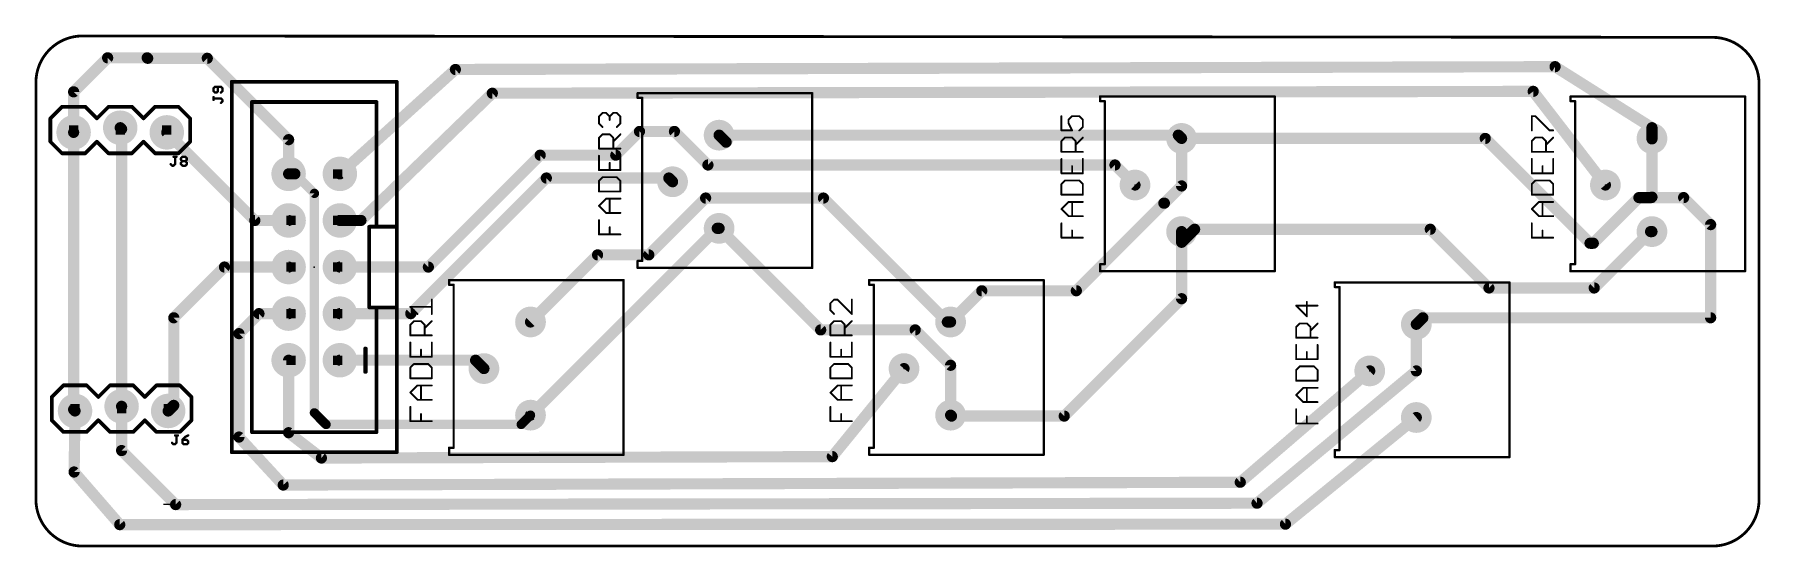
# Model space of a CAD drawing. Extents: x -0.1 to 94.1, y -0.1 to 27.9.
import ezdxf

# ---------------------------------------------------------------- set-up
doc = ezdxf.new("R2010")
doc.units = 0
for name, color, linetype in [('16', 175, 'CONTINUOUS'), ('17', 82, 'CONTINUOUS'), ('19', 53, 'CONTINUOUS'), ('20', 7, 'CONTINUOUS'), ('21', 253, 'CONTINUOUS'), ('22', 253, 'CONTINUOUS'), ('23', 7, 'CONTINUOUS'), ('25', 253, 'CONTINUOUS'), ('51', 253, 'CONTINUOUS')]:
    doc.layers.add(name, color=color, linetype=linetype)

# ---------------------------------------------------------------- blocks, each defined once
blk = doc.blocks.new('ROUNDP')
at = {"const_width": 0.5}
blk.add_lwpolyline([(0, -0.25, 1), (0, 0.25, 1), (0, -0.25)], format="xyb", dxfattribs=at)
blk = doc.blocks.new('RECT')
blk.add_solid([(-0.5, -0.5), (0.5, -0.5), (-0.5, 0.5), (0.5, 0.5)])

msp = doc.modelspace()

# ---------------------------------------------------------------- linework, layer by layer
at = {"layer": '16'}
for points, const_width in [([(2.0574, 24.765), (3.9116, 26.6192)], 0.6096), ([(3.9116, 26.6192), (6.0706, 26.6192)], 0.6096), ([(6.0706, 26.6192), (6.096, 26.5938)], 0.6096), ([(6.096, 26.5938), (9.3472, 26.5938)], 0.6096), ([(13.7828, 22.1582), (9.3472, 26.5938)], 0.6096), ([(82.8548, 26.1366), (22.8782, 25.9842)], 0.6096), ([(88.138, 22.8092), (82.8548, 26.1366)], 0.6096), ([(22.8782, 25.9842), (16.5768, 20.2924)], 0.6096), ([(2.0574, 22.5552), (2.0574, 24.765)], 0.6096), ([(17.727, 17.7524), (24.892, 24.6888)], 0.6096), ([(24.892, 24.6888), (81.661, 24.7904)], 0.6096), ([(81.661, 24.7904), (85.598, 19.685)], 0.6096), ([(2.0574, 7.4422), (2.0574, 22.5552)], 0.6096), ([(4.6736, 22.733), (4.5974, 22.8092)], 0.6096), ([(4.6736, 22.733), (4.6736, 7.62)], 0.6096), ([(11.9402, 17.7524), (7.1374, 22.5552)], 0.6096), ([(31.623, 21.3106), (32.9184, 22.606)], 0.6096), ([(32.9184, 22.606), (34.8234, 22.606)], 0.6096), ([(34.8234, 22.606), (36.6522, 20.7772)], 0.6096), ([(37.2618, 22.4028), (37.6428, 22.0218)], 0.6096), ([(37.2618, 22.4028), (62.3062, 22.4028)], 0.6096), ([(62.3062, 22.4028), (62.484, 22.225)], 0.6096), ([(88.138, 22.8092), (88.138, 22.225)], 0.6096), ([(13.7828, 22.1582), (13.7828, 20.2924)], 0.6096), ([(62.484, 22.225), (62.484, 19.6342)], 0.6096), ([(62.484, 22.225), (79.0448, 22.225)], 0.6096), ([(79.0448, 22.225), (84.7598, 16.51)], 0.6096), ([(88.138, 22.225), (88.138, 22.1996)], 0.6096), ([(88.138, 22.225), (88.138, 19.0246)], 0.6096), ([(21.4043, 15.2124), (27.5025, 21.3106)], 0.6096), ([(27.5025, 21.3106), (31.623, 21.3106)], 0.6096), ([(36.6522, 20.7772), (58.8518, 20.7772)], 0.6096), ([(58.8518, 20.7772), (59.944, 19.685)], 0.6096), ([(13.7828, 20.2924), (14.1246, 20.2924)], 0.6096), ([(14.1246, 20.2924), (15.1892, 19.2278)], 0.508), ([(20.4448, 12.6724), (27.8384, 20.066)], 0.6096), ([(27.8384, 20.066), (34.5186, 20.066)], 0.6096), ([(34.5186, 20.066), (34.7218, 19.8628)], 0.6096), ([(62.484, 19.6342), (61.5442, 18.6944)], 0.6096), ([(15.1892, 19.2278), (15.1892, 7.2644)], 0.508), ([(36.5252, 18.9738), (33.4264, 15.875)], 0.6096), ([(42.9514, 18.9738), (36.5252, 18.9738)], 0.6096), ([(49.7078, 12.2174), (42.9514, 18.9738)], 0.6096), ([(61.5188, 18.6944), (56.7436, 13.9192)], 0.6096), ([(61.5442, 18.6944), (61.5188, 18.6944)], 0.6096), ([(84.9376, 16.51), (87.4268, 18.9992)], 0.6096), ([(88.1126, 18.9992), (87.4268, 18.9992)], 0.6096), ([(88.138, 19.0246), (88.1126, 18.9992)], 0.6096), ([(88.1126, 18.9992), (89.8652, 18.9992)], 0.6096), ([(89.8652, 18.9992), (91.3384, 17.526)], 0.6096), ([(13.7828, 17.7524), (11.9402, 17.7524)], 0.6096), ([(16.5768, 17.7524), (17.727, 17.7524)], 0.6096), ([(26.9748, 7.1374), (37.1602, 17.3228)], 0.6096), ([(37.2618, 17.3228), (37.1602, 17.3228)], 0.6096), ([(42.799, 11.7856), (37.2618, 17.3228)], 0.6096), ([(63.1952, 17.272), (62.484, 16.5608)], 0.6096), ([(62.484, 16.5608), (62.484, 17.145)], 0.6096), ([(76.0476, 17.272), (63.1952, 17.272)], 0.6096), ([(79.248, 14.0716), (76.0476, 17.272)], 0.6096), ([(88.0618, 17.145), (84.9884, 14.0716)], 0.6096), ([(88.138, 17.145), (88.0618, 17.145)], 0.6096), ([(91.3384, 17.526), (91.3384, 12.446)], 0.6096), ([(30.6324, 15.875), (26.9748, 12.2174)], 0.6096), ([(33.4264, 15.875), (30.6324, 15.875)], 0.6096), ([(62.484, 16.5608), (62.484, 13.4874)], 0.6096), ([(84.7598, 16.51), (84.9376, 16.51)], 0.6096), ([(10.2848, 15.2124), (7.5184, 12.446)], 0.6096), ([(13.7828, 15.2124), (10.2848, 15.2124)], 0.6096), ([(16.5768, 15.2124), (21.4043, 15.2124)], 0.6096), ([(51.5874, 13.9192), (49.8856, 12.2174)], 0.6096), ([(56.7436, 13.9192), (51.5874, 13.9192)], 0.6096), ([(84.9884, 14.0716), (79.248, 14.0716)], 0.6096), ([(62.484, 13.4874), (56.0832, 7.0866)], 0.6096), ([(7.5184, 12.446), (7.5184, 7.6708)], 0.6096), ([(12.1644, 12.6724), (11.0744, 11.5824)], 0.6096), ([(13.7828, 12.6724), (12.1644, 12.6724)], 0.6096), ([(16.5768, 12.6724), (20.4448, 12.6724)], 0.6096), ([(49.8856, 12.2174), (49.7078, 12.2174)], 0.6096), ([(75.6412, 12.446), (75.2856, 12.0904)], 0.6096), ([(75.2856, 12.0904), (75.2856, 9.5504)], 0.6096), ([(91.3384, 12.446), (75.6412, 12.446)], 0.6096), ([(11.0744, 11.5824), (11.0744, 5.9436)], 0.6096), ([(47.9552, 11.7856), (42.799, 11.7856)], 0.6096), ([(49.8856, 9.8552), (47.9552, 11.7856)], 0.6096), ([(13.7828, 10.1324), (13.7828, 6.1816)], 0.6096), ([(16.5768, 10.1324), (23.9798, 10.1324)], 0.6096), ([(23.9798, 10.1324), (24.4348, 9.6774)], 0.6096), ([(43.434, 4.8768), (47.3456, 9.6774)], 0.6096), ([(49.8856, 7.1374), (49.8856, 9.8552)], 0.6096), ([(65.6844, 3.4798), (72.7456, 9.5504)], 0.6096), ([(75.2856, 9.5504), (66.5988, 2.3368)], 0.6096), ([(2.0574, 7.4422), (2.1336, 7.366)], 0.6096), ([(2.1336, 7.366), (2.0828, 4.0386)], 0.6096), ([(4.6736, 7.62), (4.6736, 5.2082)], 0.6096), ([(7.5184, 7.6708), (7.2136, 7.366)], 0.6096), ([(15.1892, 7.2644), (15.8242, 6.6294)], 0.508), ([(15.8242, 6.6294), (26.4668, 6.6294)], 0.508), ([(26.4668, 6.6294), (26.9748, 7.1374)], 0.508), ([(49.9364, 7.0866), (49.8856, 7.1374)], 0.6096), ([(56.0832, 7.0866), (49.9364, 7.0866)], 0.6096), ([(68.1482, 1.1938), (75.2856, 7.0104)], 0.6096), ([(11.0744, 5.9436), (13.4874, 3.3274)], 0.6096), ([(13.7828, 6.1816), (15.5702, 4.8006)], 0.6096), ([(4.6736, 5.2082), (7.6204, 2.2614)], 0.6096), ([(15.5702, 4.8006), (43.434, 4.8768)], 0.6096), ([(2.0828, 4.0386), (4.572, 1.1684)], 0.6096), ([(13.4874, 3.3274), (65.6844, 3.4798)], 0.6096), ([(7.6204, 2.2614), (66.5988, 2.3368)], 0.6096), ([(4.572, 1.1684), (68.1482, 1.1938)], 0.6096)]:
    msp.add_lwpolyline(points, dxfattribs=dict(at, const_width=const_width))
for points, const_width in [([(3.9116, 26.7716, 1), (3.9116, 26.4668)], 0.3048), ([(4.0194, 26.5114, 1), (3.8038, 26.727)], 0.3048), ([(6.1784, 26.727, 1), (5.9628, 26.5114)], 0.3048), ([(6.096, 26.7462, 1), (6.096, 26.4414)], 0.3048), ([(5.9882, 26.486, 1), (6.2038, 26.7016)], 0.3048), ([(6.0706, 26.4668, 1), (6.0706, 26.7716)], 0.3048), ([(9.455, 26.7016, 1), (9.2394, 26.486)], 0.3048), ([(9.3472, 26.4414, 1), (9.3472, 26.7462)], 0.3048), ([(82.936, 26.2656, 1), (82.7736, 26.0076)], 0.3048), ([(82.8552, 25.9842, 1), (82.8544, 26.289)], 0.3048), ([(22.8778, 26.1366, 1), (22.8786, 25.8318)], 0.3048), ([(22.9804, 25.8711, 1), (22.776, 26.0973)], 0.3048), ([(1.9496, 24.8728, 1), (2.1652, 24.6572)], 0.3048), ([(2.2098, 24.765, 1), (1.905, 24.765)], 0.3048), ([(24.8917, 24.8412, 1), (24.8923, 24.5364)], 0.3048), ([(24.998, 24.5793, 1), (24.786, 24.7983)], 0.3048), ([(81.7817, 24.8835, 1), (81.5403, 24.6973)], 0.3048), ([(81.6613, 24.638, 1), (81.6607, 24.9428)], 0.3048), ([(2.2098, 22.5552, 1), (1.905, 22.5552)], 0.3048), ([(1.905, 22.5552, 1), (2.2098, 22.5552)], 0.3048), ([(4.7052, 22.917, 1), (4.4896, 22.7014)], 0.3048), ([(4.826, 22.733, 1), (4.5212, 22.733)], 0.3048), ([(4.5658, 22.6252, 1), (4.7814, 22.8408)], 0.3048), ([(7.2452, 22.663, 1), (7.0296, 22.4474)], 0.3048), ([(32.9184, 22.7584, 1), (32.9184, 22.4536)], 0.3048), ([(33.0262, 22.4982, 1), (32.8106, 22.7138)], 0.3048), ([(34.9312, 22.7138, 1), (34.7156, 22.4982)], 0.3048), ([(34.8234, 22.4536, 1), (34.8234, 22.7584)], 0.3048), ([(37.3696, 22.5106, 1), (37.154, 22.295)], 0.3048), ([(37.2618, 22.5552, 1), (37.2618, 22.2504)], 0.3048), ([(62.414, 22.5106, 1), (62.1984, 22.295)], 0.3048), ([(62.3062, 22.2504, 1), (62.3062, 22.5552)], 0.3048), ([(88.2904, 22.8092, 1), (87.9856, 22.8092)], 0.3048), ([(88.0568, 22.6802, 1), (88.2192, 22.9382)], 0.3048), ([(13.9352, 22.1582, 1), (13.6304, 22.1582)], 0.3048), ([(13.675, 22.0504, 1), (13.8906, 22.266)], 0.3048), ([(37.535, 21.914, 1), (37.7506, 22.1296)], 0.3048), ([(62.6364, 22.225, 1), (62.3316, 22.225)], 0.3048), ([(62.484, 22.3774, 1), (62.484, 22.0726)], 0.3048), ([(62.3762, 22.1172, 1), (62.5918, 22.3328)], 0.3048), ([(79.1526, 22.3328, 1), (78.937, 22.1172)], 0.3048), ([(79.0448, 22.0726, 1), (79.0448, 22.3774)], 0.3048), ([(88.2904, 22.225, 1), (87.9856, 22.225)], 0.3048), ([(88.2904, 22.225, 1), (87.9856, 22.225)], 0.3048), ([(87.9856, 22.225, 1), (88.2904, 22.225)], 0.3048), ([(87.9856, 22.1996, 1), (88.2904, 22.1996)], 0.3048), ([(27.5025, 21.463, 1), (27.5025, 21.1582)], 0.3048), ([(27.6102, 21.2028, 1), (27.3947, 21.4184)], 0.3048), ([(31.5152, 21.4184, 1), (31.7308, 21.2028)], 0.3048), ([(31.623, 21.1582, 1), (31.623, 21.463)], 0.3048), ([(36.6522, 20.9296, 1), (36.6522, 20.6248)], 0.3048), ([(36.5444, 20.6694, 1), (36.76, 20.885)], 0.3048), ([(58.9596, 20.885, 1), (58.744, 20.6694)], 0.3048), ([(58.8518, 20.6248, 1), (58.8518, 20.9296)], 0.3048), ([(13.7828, 20.4448, 1), (13.7828, 20.14)], 0.3048), ([(13.6304, 20.2924, 1), (13.9352, 20.2924)], 0.3048), ([(14.2144, 20.3822, 1), (14.0348, 20.2026)], 0.254), ([(14.1246, 20.14, 1), (14.1246, 20.4448)], 0.3048), ([(16.4746, 20.4055, 1), (16.679, 20.1793)], 0.3048), ([(27.8384, 20.2184, 1), (27.8384, 19.9136)], 0.3048), ([(27.9462, 19.9582, 1), (27.7306, 20.1738)], 0.3048), ([(34.6264, 20.1738, 1), (34.4108, 19.9582)], 0.3048), ([(34.5186, 19.9136, 1), (34.5186, 20.2184)], 0.3048), ([(34.614, 19.755, 1), (34.8296, 19.9706)], 0.3048), ([(59.8362, 19.5772, 1), (60.0518, 19.7928)], 0.3048), ([(62.3316, 19.6342, 1), (62.6364, 19.6342)], 0.3048), ([(62.5918, 19.5264, 1), (62.3762, 19.742)], 0.3048), ([(85.4773, 19.5919, 1), (85.7187, 19.7781)], 0.3048), ([(15.3162, 19.2278, 1), (15.0622, 19.2278)], 0.254), ([(15.0994, 19.138, 1), (15.279, 19.3176)], 0.254), ([(36.5252, 19.1262, 1), (36.5252, 18.8214)], 0.3048), ([(36.633, 18.866, 1), (36.4174, 19.0816)], 0.3048), ([(43.0592, 19.0816, 1), (42.8436, 18.866)], 0.3048), ([(42.9514, 18.8214, 1), (42.9514, 19.1262)], 0.3048), ([(61.5188, 18.8468, 1), (61.5188, 18.542)], 0.3048), ([(61.4364, 18.8022, 1), (61.652, 18.5866)], 0.3048), ([(61.6266, 18.5866, 1), (61.411, 18.8022)], 0.3048), ([(61.5442, 18.542, 1), (61.5442, 18.8468)], 0.3048), ([(87.4268, 19.1516, 1), (87.4268, 18.8468)], 0.3048), ([(87.5346, 18.8914, 1), (87.319, 19.107)], 0.3048), ([(88.0048, 19.107, 1), (88.2204, 18.8914)], 0.3048), ([(88.1126, 19.1516, 1), (88.1126, 18.8468)], 0.3048), ([(87.9856, 19.0246, 1), (88.2904, 19.0246)], 0.3048), ([(88.2458, 18.9168, 1), (88.0302, 19.1324)], 0.3048), ([(88.1126, 18.8468, 1), (88.1126, 19.1516)], 0.3048), ([(89.973, 19.107, 1), (89.7574, 18.8914)], 0.3048), ([(89.8652, 18.8468, 1), (89.8652, 19.1516)], 0.3048), ([(11.9402, 17.9048, 1), (11.9402, 17.6)], 0.3048), ([(11.8324, 17.6446, 1), (12.048, 17.8602)], 0.3048), ([(13.7828, 17.6, 1), (13.7828, 17.9048)], 0.3048), ([(16.5768, 17.9048, 1), (16.5768, 17.6)], 0.3048), ([(17.621, 17.8619, 1), (17.833, 17.6429)], 0.3048), ([(17.727, 17.6, 1), (17.727, 17.9048)], 0.3048), ([(37.1602, 17.4752, 1), (37.1602, 17.1704)], 0.3048), ([(37.268, 17.215, 1), (37.0524, 17.4306)], 0.3048), ([(37.3696, 17.4306, 1), (37.154, 17.215)], 0.3048), ([(37.2618, 17.1704, 1), (37.2618, 17.4752)], 0.3048), ([(62.6364, 17.145, 1), (62.3316, 17.145)], 0.3048), ([(63.1952, 17.4244, 1), (63.1952, 17.1196)], 0.3048), ([(63.303, 17.1642, 1), (63.0874, 17.3798)], 0.3048), ([(76.1554, 17.3798, 1), (75.9398, 17.1642)], 0.3048), ([(76.0476, 17.1196, 1), (76.0476, 17.4244)], 0.3048), ([(88.0618, 17.2974, 1), (88.0618, 16.9926)], 0.3048), ([(88.1696, 17.0372, 1), (87.954, 17.2528)], 0.3048), ([(88.138, 16.9926, 1), (88.138, 17.2974)], 0.3048), ([(91.4908, 17.526, 1), (91.186, 17.526)], 0.3048), ([(91.2306, 17.4182, 1), (91.4462, 17.6338)], 0.3048), ([(30.6324, 16.0274, 1), (30.6324, 15.7226)], 0.3048), ([(30.7402, 15.7672, 1), (30.5246, 15.9828)], 0.3048), ([(33.3186, 15.9828, 1), (33.5342, 15.7672)], 0.3048), ([(33.4264, 15.7226, 1), (33.4264, 16.0274)], 0.3048), ([(62.3762, 16.6686, 1), (62.5918, 16.453)], 0.3048), ([(62.6364, 16.5608, 1), (62.3316, 16.5608)], 0.3048), ([(62.3316, 16.5608, 1), (62.6364, 16.5608)], 0.3048), ([(84.7598, 16.6624, 1), (84.7598, 16.3576)], 0.3048), ([(84.652, 16.4022, 1), (84.8676, 16.6178)], 0.3048), ([(84.8298, 16.6178, 1), (85.0454, 16.4022)], 0.3048), ([(84.9376, 16.3576, 1), (84.9376, 16.6624)], 0.3048), ([(10.2848, 15.3648, 1), (10.2848, 15.06)], 0.3048), ([(10.3926, 15.1046, 1), (10.177, 15.3202)], 0.3048), ([(13.7828, 15.06, 1), (13.7828, 15.3648)], 0.3048), ([(16.5768, 15.3648, 1), (16.5768, 15.06)], 0.3048), ([(21.2965, 15.3202, 1), (21.512, 15.1046)], 0.3048), ([(21.4043, 15.06, 1), (21.4043, 15.3648)], 0.3048), ([(51.5874, 14.0716, 1), (51.5874, 13.7668)], 0.3048), ([(51.6952, 13.8114, 1), (51.4796, 14.027)], 0.3048), ([(56.6358, 14.027, 1), (56.8514, 13.8114)], 0.3048), ([(56.7436, 13.7668, 1), (56.7436, 14.0716)], 0.3048), ([(79.248, 14.224, 1), (79.248, 13.9192)], 0.3048), ([(79.1402, 13.9638, 1), (79.3558, 14.1794)], 0.3048), ([(84.8806, 14.1794, 1), (85.0962, 13.9638)], 0.3048), ([(84.9884, 13.9192, 1), (84.9884, 14.224)], 0.3048), ([(62.3316, 13.4874, 1), (62.6364, 13.4874)], 0.3048), ([(62.5918, 13.3796, 1), (62.3762, 13.5952)], 0.3048), ([(7.4106, 12.5538, 1), (7.6262, 12.3382)], 0.3048), ([(7.6708, 12.446, 1), (7.366, 12.446)], 0.3048), ([(12.1644, 12.8248, 1), (12.1644, 12.52)], 0.3048), ([(12.2722, 12.5646, 1), (12.0566, 12.7802)], 0.3048), ([(13.7828, 12.52, 1), (13.7828, 12.8248)], 0.3048), ([(16.5768, 12.8248, 1), (16.5768, 12.52)], 0.3048), ([(20.337, 12.7802, 1), (20.5526, 12.5646)], 0.3048), ([(20.4448, 12.52, 1), (20.4448, 12.8248)], 0.3048), ([(26.867, 12.3252, 1), (27.0826, 12.1096)], 0.3048), ([(49.7078, 12.3698, 1), (49.7078, 12.065)], 0.3048), ([(49.6, 12.1096, 1), (49.8156, 12.3252)], 0.3048), ([(49.7778, 12.3252, 1), (49.9934, 12.1096)], 0.3048), ([(49.8856, 12.065, 1), (49.8856, 12.3698)], 0.3048), ([(75.1778, 12.1982, 1), (75.3934, 11.9826)], 0.3048), ([(75.438, 12.0904, 1), (75.1332, 12.0904)], 0.3048), ([(75.6412, 12.5984, 1), (75.6412, 12.2936)], 0.3048), ([(75.749, 12.3382, 1), (75.5334, 12.5538)], 0.3048), ([(91.186, 12.446, 1), (91.4908, 12.446)], 0.3048), ([(91.3384, 12.2936, 1), (91.3384, 12.5984)], 0.3048), ([(10.9666, 11.6902, 1), (11.1822, 11.4746)], 0.3048), ([(11.2268, 11.5824, 1), (10.922, 11.5824)], 0.3048), ([(42.799, 11.938, 1), (42.799, 11.6332)], 0.3048), ([(42.6912, 11.6778, 1), (42.9068, 11.8934)], 0.3048), ([(48.063, 11.8934, 1), (47.8474, 11.6778)], 0.3048), ([(47.9552, 11.6332, 1), (47.9552, 11.938)], 0.3048), ([(13.9352, 10.1324, 1), (13.6304, 10.1324)], 0.3048), ([(16.5768, 10.2848, 1), (16.5768, 9.98)], 0.3048), ([(24.0876, 10.2402, 1), (23.872, 10.0246)], 0.3048), ([(23.9798, 9.98, 1), (23.9798, 10.2848)], 0.3048), ([(24.327, 9.5696, 1), (24.5426, 9.7852)], 0.3048), ([(47.4637, 9.5811, 1), (47.2275, 9.7737)], 0.3048), ([(50.038, 9.8552, 1), (49.7332, 9.8552)], 0.3048), ([(49.7778, 9.7474, 1), (49.9934, 9.963)], 0.3048), ([(72.845, 9.4348, 1), (72.6462, 9.666)], 0.3048), ([(75.1332, 9.5504, 1), (75.438, 9.5504)], 0.3048), ([(75.383, 9.4332, 1), (75.1882, 9.6676)], 0.3048), ([(2.1652, 7.55, 1), (1.9496, 7.3344)], 0.3048), ([(1.905, 7.4422, 1), (2.2098, 7.4422)], 0.3048), ([(2.286, 7.3637, 1), (1.9812, 7.3683)], 0.3048), ([(2.0258, 7.2582, 1), (2.2414, 7.4738)], 0.3048), ([(4.826, 7.62, 1), (4.5212, 7.62)], 0.3048), ([(4.5212, 7.62, 1), (4.826, 7.62)], 0.3048), ([(7.1058, 7.4738, 1), (7.3214, 7.2582)], 0.3048), ([(7.366, 7.6708, 1), (7.6708, 7.6708)], 0.3048), ([(7.6262, 7.563, 1), (7.4106, 7.7786)], 0.3048), ([(15.279, 7.3542, 1), (15.0994, 7.1746)], 0.254), ([(15.0622, 7.2644, 1), (15.3162, 7.2644)], 0.254), ([(15.8242, 6.7564, 1), (15.8242, 6.5024)], 0.254), ([(15.7344, 6.5396, 1), (15.914, 6.7192)], 0.254), ([(26.377, 6.7192, 1), (26.5566, 6.5396)], 0.254), ([(26.4668, 6.5024, 1), (26.4668, 6.7564)], 0.254), ([(26.867, 7.2452, 1), (27.0826, 7.0296)], 0.3048), ([(27.0646, 7.0476, 1), (26.885, 7.2272)], 0.254), ([(49.9934, 7.2452, 1), (49.7778, 7.0296)], 0.3048), ([(49.7332, 7.1374, 1), (50.038, 7.1374)], 0.3048), ([(49.9364, 7.239, 1), (49.9364, 6.9342)], 0.3048), ([(49.8286, 6.9788, 1), (50.0442, 7.1944)], 0.3048), ([(55.9754, 7.1944, 1), (56.191, 6.9788)], 0.3048), ([(56.0832, 6.9342, 1), (56.0832, 7.239)], 0.3048), ([(75.3819, 6.8923, 1), (75.1893, 7.1285)], 0.3048), ([(11.1864, 6.0469, 1), (10.9624, 5.8403)], 0.3048), ([(10.922, 5.9436, 1), (11.2268, 5.9436)], 0.3048), ([(13.876, 6.3022, 1), (13.6896, 6.061)], 0.3048), ([(13.6304, 6.1816, 1), (13.9352, 6.1816)], 0.3048), ([(4.7814, 5.316, 1), (4.5658, 5.1004)], 0.3048), ([(4.5212, 5.2082, 1), (4.826, 5.2082)], 0.3048), ([(15.5698, 4.953, 1), (15.5706, 4.6482)], 0.3048), ([(15.477, 4.68, 1), (15.6634, 4.9212)], 0.3048), ([(43.3159, 4.9731, 1), (43.5521, 4.7805)], 0.3048), ([(43.4344, 4.7244, 1), (43.4336, 5.0292)], 0.3048), ([(2.1979, 4.1385, 1), (1.9677, 3.9387)], 0.3048), ([(1.9304, 4.0409, 1), (2.2352, 4.0363)], 0.3048), ([(65.6848, 3.3274, 1), (65.684, 3.6322)], 0.3048), ([(13.487, 3.4798, 1), (13.4878, 3.175)], 0.3048), ([(13.3754, 3.2241, 1), (13.5994, 3.4307)], 0.3048), ([(65.585, 3.5954, 1), (65.7838, 3.3642)], 0.3048), ([(7.6202, 2.4138, 1), (7.6206, 2.109)], 0.3048), ([(7.5126, 2.1537, 1), (7.7281, 2.3692)], 0.3048), ([(66.5014, 2.454, 1), (66.6962, 2.2196)], 0.3048), ([(66.599, 2.1844, 1), (66.5986, 2.4892)], 0.3048), ([(4.5719, 1.3208, 1), (4.5721, 1.016)], 0.3048), ([(4.4569, 1.0685, 1), (4.6871, 1.2683)], 0.3048), ([(68.0519, 1.3119, 1), (68.2445, 1.0757)], 0.3048), ([(68.1483, 1.0414, 1), (68.1481, 1.3462)], 0.3048)]:
    msp.add_lwpolyline(points, format="xyb", dxfattribs=dict(at, const_width=const_width))
at = {"layer": '19'}
msp.add_line((7.6204, 2.2614), (6.9596, 2.2606), dxfattribs=at)
at = {"layer": '20'}
for points, const_width in [([(2.54, 27.813, 0.4142), (0, 25.273)], 0.1524), ([(2.54, 27.8511, 1), (2.54, 27.7749)], 0.0762), ([(2.54, 27.7749, 1), (2.54, 27.8511)], 0.0762), ([(93.98, 25.1968, 0.4142), (91.44, 27.7368)], 0.1524), ([(91.44, 27.7749, 1), (91.44, 27.6987)], 0.0762), ([(91.44, 27.6987, 1), (91.44, 27.7749)], 0.0762), ([(0.0381, 25.273, 1), (-0.0381, 25.273)], 0.0762), ([(-0.0381, 25.273, 1), (0.0381, 25.273)], 0.0762), ([(94.0181, 25.1968, 1), (93.9419, 25.1968)], 0.0762), ([(93.9419, 25.1968, 1), (94.0181, 25.1968)], 0.0762), ([(0, 2.54, 0.4142), (2.54, 0)], 0.1524), ([(0.0381, 2.54, 1), (-0.0381, 2.54)], 0.0762), ([(-0.0381, 2.54, 1), (0.0381, 2.54)], 0.0762), ([(91.44, 0, 0.4142), (93.98, 2.54)], 0.1524), ([(94.0181, 2.54, 1), (93.9419, 2.54)], 0.0762), ([(93.9419, 2.54, 1), (94.0181, 2.54)], 0.0762), ([(2.54, 0.0381, 1), (2.54, -0.0381)], 0.0762), ([(2.54, -0.0381, 1), (2.54, 0.0381)], 0.0762), ([(91.44, 0.0381, 1), (91.44, -0.0381)], 0.0762), ([(91.44, -0.0381, 1), (91.44, 0.0381)], 0.0762)]:
    msp.add_lwpolyline(points, format="xyb", dxfattribs=dict(at, const_width=const_width))
at = {"layer": '20', "const_width": 0.1524}
for points in [[(2.54, 27.813), (91.44, 27.7368)], [(0, 2.54), (0, 25.273)], [(93.98, 25.1968), (93.98, 2.54)], [(91.44, 0), (2.54, 0)]]:
    msp.add_lwpolyline(points, dxfattribs=at)
at = {"layer": '21'}
for points, const_width in [([(10.6798, 5.1124), (10.6798, 25.3124)], 0.2032), ([(10.6798, 25.3124), (19.6798, 25.3124)], 0.2032), ([(19.6798, 25.3124), (19.6798, 17.4124)], 0.2032), ([(42.3418, 24.6888), (32.8168, 24.6888)], 0.127), ([(32.8168, 24.4348), (32.8168, 24.6888)], 0.127), ([(33.0708, 24.4348), (32.8168, 24.4348)], 0.127), ([(33.0708, 15.5448), (33.0708, 24.4348)], 0.127), ([(42.3418, 15.1638), (42.3418, 24.6888)], 0.127), ([(67.564, 24.511), (58.039, 24.511)], 0.127), ([(58.039, 24.257), (58.039, 24.511)], 0.127), ([(67.564, 14.986), (67.564, 24.511)], 0.127), ([(93.218, 24.511), (83.693, 24.511)], 0.127), ([(83.693, 24.257), (83.693, 24.511)], 0.127), ([(93.218, 14.986), (93.218, 24.511)], 0.127), ([(0.7874, 23.3172), (1.4224, 23.9522)], 0.2032), ([(1.4224, 23.9522), (2.6924, 23.9522)], 0.2032), ([(2.6924, 23.9522), (3.3274, 23.3172)], 0.2032), ([(3.3274, 23.3172), (3.9624, 23.9522)], 0.2032), ([(3.9624, 23.9522), (5.2324, 23.9522)], 0.2032), ([(5.2324, 23.9522), (5.8674, 23.3172)], 0.2032), ([(5.8674, 23.3172), (6.5024, 23.9522)], 0.2032), ([(6.5024, 23.9522), (7.7724, 23.9522)], 0.2032), ([(8.4074, 23.3172), (7.7724, 23.9522)], 0.2032), ([(30.7076, 23.4243), (30.9025, 23.6192)], 0.1016), ([(30.9025, 23.6192), (31.0974, 23.6192)], 0.1016), ([(31.0974, 23.6192), (31.2923, 23.4243)], 0.1016), ([(31.2923, 23.4243), (31.4872, 23.6192)], 0.1016), ([(31.4872, 23.6192), (31.6821, 23.6192)], 0.1016), ([(31.6821, 23.6192), (31.877, 23.4243)], 0.1016), ([(58.293, 24.257), (58.039, 24.257)], 0.127), ([(58.293, 15.367), (58.293, 24.257)], 0.127), ([(83.947, 24.257), (83.693, 24.257)], 0.127), ([(83.947, 15.367), (83.947, 24.257)], 0.127), ([(0.7874, 22.0472), (0.7874, 23.3172)], 0.2032), ([(8.4074, 22.0472), (8.4074, 23.3172)], 0.2032), ([(30.7076, 23.0345), (30.7076, 23.4243)], 0.1016), ([(30.9025, 22.8396), (30.7076, 23.0345)], 0.1016), ([(31.2923, 23.4243), (31.2923, 23.2294)], 0.1016), ([(31.877, 23.0345), (31.6821, 22.8396)], 0.1016), ([(31.877, 23.4243), (31.877, 23.0345)], 0.1016), ([(55.9298, 23.4414), (55.9298, 22.6618)], 0.1016), ([(55.9298, 22.6618), (56.5145, 22.6618)], 0.1016), ([(56.3196, 23.2465), (56.5145, 23.4414)], 0.1016), ([(56.3196, 23.0516), (56.3196, 23.2465)], 0.1016), ([(56.5145, 22.6618), (56.3196, 23.0516)], 0.1016), ([(56.5145, 23.4414), (56.9043, 23.4414)], 0.1016), ([(56.9043, 23.4414), (57.0992, 23.2465)], 0.1016), ([(57.0992, 22.8567), (56.9043, 22.6618)], 0.1016), ([(57.0992, 23.2465), (57.0992, 22.8567)], 0.1016), ([(81.5838, 22.6618), (81.5838, 23.4414)], 0.1016), ([(81.5838, 23.4414), (81.7787, 23.4414)], 0.1016), ([(81.7787, 23.4414), (82.5583, 22.6618)], 0.1016), ([(82.5583, 22.6618), (82.7532, 22.6618)], 0.1016), ([(1.4224, 21.4122), (0.7874, 22.0472)], 0.2032), ([(3.3274, 22.0472), (2.6924, 21.4122)], 0.2032), ([(3.9624, 21.4122), (3.3274, 22.0472)], 0.2032), ([(5.8674, 22.0472), (5.2324, 21.4122)], 0.2032), ([(6.5024, 21.4122), (5.8674, 22.0472)], 0.2032), ([(7.7724, 21.4122), (8.4074, 22.0472)], 0.2032), ([(30.7076, 22.2549), (30.9025, 22.4498)], 0.1016), ([(30.7076, 21.6702), (30.7076, 22.2549)], 0.1016), ([(31.877, 21.6702), (30.7076, 21.6702)], 0.1016), ([(30.9025, 22.4498), (31.2923, 22.4498)], 0.1016), ([(31.2923, 22.4498), (31.4872, 22.2549)], 0.1016), ([(31.4872, 22.06), (31.877, 22.4498)], 0.1016), ([(31.4872, 22.2549), (31.4872, 21.6702)], 0.1016), ([(55.9298, 22.0771), (56.1247, 22.272)], 0.1016), ([(55.9298, 21.4924), (55.9298, 22.0771)], 0.1016), ([(56.1247, 22.272), (56.5145, 22.272)], 0.1016), ([(56.5145, 22.272), (56.7094, 22.0771)], 0.1016), ([(56.7094, 21.8822), (57.0992, 22.272)], 0.1016), ([(56.7094, 22.0771), (56.7094, 21.4924)], 0.1016), ([(81.5838, 22.0771), (81.7787, 22.272)], 0.1016), ([(81.5838, 21.4924), (81.5838, 22.0771)], 0.1016), ([(81.7787, 22.272), (82.1685, 22.272)], 0.1016), ([(82.1685, 22.272), (82.3634, 22.0771)], 0.1016), ([(82.3634, 21.8822), (82.7532, 22.272)], 0.1016), ([(82.3634, 22.0771), (82.3634, 21.4924)], 0.1016), ([(2.6924, 21.4122), (1.4224, 21.4122)], 0.2032), ([(5.2324, 21.4122), (3.9624, 21.4122)], 0.2032), ([(7.7724, 21.4122), (6.5024, 21.4122)], 0.2032), ([(30.7076, 21.2804), (30.7076, 20.5008)], 0.1016), ([(31.2923, 20.5008), (31.2923, 20.8906)], 0.1016), ([(31.877, 20.5008), (31.877, 21.2804)], 0.1016), ([(57.0992, 21.4924), (55.9298, 21.4924)], 0.1016), ([(55.9298, 21.1026), (55.9298, 20.323)], 0.1016), ([(56.5145, 20.323), (56.5145, 20.7128)], 0.1016), ([(57.0992, 20.323), (57.0992, 21.1026)], 0.1016), ([(82.7532, 21.4924), (81.5838, 21.4924)], 0.1016), ([(81.5838, 21.1026), (81.5838, 20.323)], 0.1016), ([(82.1685, 20.323), (82.1685, 20.7128)], 0.1016), ([(82.7532, 20.323), (82.7532, 21.1026)], 0.1016), ([(30.7076, 20.5008), (31.877, 20.5008)], 0.1016), ([(30.9025, 20.111), (30.7076, 19.9161)], 0.1016), ([(30.7076, 19.9161), (30.7076, 19.3314)], 0.1016), ([(31.6821, 20.111), (30.9025, 20.111)], 0.1016), ([(31.877, 19.9161), (31.6821, 20.111)], 0.1016), ([(31.877, 19.3314), (31.877, 19.9161)], 0.1016), ([(55.9298, 20.323), (57.0992, 20.323)], 0.1016), ([(56.1247, 19.9332), (55.9298, 19.7383)], 0.1016), ([(55.9298, 19.7383), (55.9298, 19.1536)], 0.1016), ([(56.9043, 19.9332), (56.1247, 19.9332)], 0.1016), ([(57.0992, 19.7383), (56.9043, 19.9332)], 0.1016), ([(57.0992, 19.1536), (57.0992, 19.7383)], 0.1016), ([(81.5838, 20.323), (82.7532, 20.323)], 0.1016), ([(81.7787, 19.9332), (81.5838, 19.7383)], 0.1016), ([(81.5838, 19.7383), (81.5838, 19.1536)], 0.1016), ([(82.5583, 19.9332), (81.7787, 19.9332)], 0.1016), ([(82.7532, 19.7383), (82.5583, 19.9332)], 0.1016), ([(82.7532, 19.1536), (82.7532, 19.7383)], 0.1016), ([(30.7076, 19.3314), (31.877, 19.3314)], 0.1016), ([(30.7076, 18.5518), (31.0974, 18.9416)], 0.1016), ([(31.0974, 18.9416), (31.877, 18.9416)], 0.1016), ([(31.2923, 18.162), (31.2923, 18.9416)], 0.1016), ([(55.9298, 19.1536), (57.0992, 19.1536)], 0.1016), ([(81.5838, 19.1536), (82.7532, 19.1536)], 0.1016), ([(31.0974, 18.162), (30.7076, 18.5518)], 0.1016), ([(31.877, 18.162), (31.0974, 18.162)], 0.1016), ([(55.9298, 18.374), (56.3196, 18.7638)], 0.1016), ([(56.3196, 17.9842), (55.9298, 18.374)], 0.1016), ([(56.3196, 18.7638), (57.0992, 18.7638)], 0.1016), ([(57.0992, 17.9842), (56.3196, 17.9842)], 0.1016), ([(56.5145, 17.9842), (56.5145, 18.7638)], 0.1016), ([(81.5838, 18.374), (81.9736, 18.7638)], 0.1016), ([(81.9736, 17.9842), (81.5838, 18.374)], 0.1016), ([(81.9736, 18.7638), (82.7532, 18.7638)], 0.1016), ([(82.7532, 17.9842), (81.9736, 17.9842)], 0.1016), ([(82.1685, 17.9842), (82.1685, 18.7638)], 0.1016), ([(18.1798, 13.0124), (18.1798, 17.4124)], 0.2032), ([(18.1798, 17.4124), (19.6798, 17.4124)], 0.2032), ([(19.6798, 17.4124), (19.6798, 13.0124)], 0.2032), ([(30.7076, 16.9926), (30.7076, 17.7722)], 0.1016), ([(31.877, 16.9926), (30.7076, 16.9926)], 0.1016), ([(31.2923, 16.9926), (31.2923, 17.3824)], 0.1016), ([(55.9298, 16.8148), (55.9298, 17.5944)], 0.1016), ([(56.5145, 16.8148), (56.5145, 17.2046)], 0.1016), ([(81.5838, 16.8148), (81.5838, 17.5944)], 0.1016), ([(82.1685, 16.8148), (82.1685, 17.2046)], 0.1016), ([(57.0992, 16.8148), (55.9298, 16.8148)], 0.1016), ([(82.7532, 16.8148), (81.5838, 16.8148)], 0.1016), ([(32.8168, 15.1638), (32.8168, 15.5448)], 0.127), ([(32.8168, 15.5448), (33.0708, 15.5448)], 0.127), ([(32.8168, 15.1638), (42.3418, 15.1638)], 0.127), ([(58.039, 14.986), (58.039, 15.367)], 0.127), ([(58.039, 15.367), (58.293, 15.367)], 0.127), ([(83.693, 14.986), (83.693, 15.367)], 0.127), ([(83.693, 15.367), (83.947, 15.367)], 0.127), ([(32.0548, 14.5034), (22.5298, 14.5034)], 0.127), ([(22.5298, 14.2494), (22.5298, 14.5034)], 0.127), ([(22.7838, 14.2494), (22.5298, 14.2494)], 0.127), ([(22.7838, 5.3594), (22.7838, 14.2494)], 0.127), ([(32.0548, 4.9784), (32.0548, 14.5034)], 0.127), ([(54.9656, 14.5034), (45.4406, 14.5034)], 0.127), ([(45.4406, 14.2494), (45.4406, 14.5034)], 0.127), ([(45.6946, 14.2494), (45.4406, 14.2494)], 0.127), ([(45.6946, 5.3594), (45.6946, 14.2494)], 0.127), ([(54.9656, 4.9784), (54.9656, 14.5034)], 0.127), ([(58.039, 14.986), (67.564, 14.986)], 0.127), ([(80.3656, 14.3764), (70.8406, 14.3764)], 0.127), ([(70.8406, 14.1224), (70.8406, 14.3764)], 0.127), ([(71.0946, 14.1224), (70.8406, 14.1224)], 0.127), ([(71.0946, 5.2324), (71.0946, 14.1224)], 0.127), ([(80.3656, 4.8514), (80.3656, 14.3764)], 0.127), ([(83.693, 14.986), (93.218, 14.986)], 0.127), ([(21.59, 12.6542), (21.59, 13.4338)], 0.1016), ([(43.5263, 13.4338), (43.3314, 13.2389)], 0.1016), ([(43.3314, 13.2389), (43.3314, 12.8491)], 0.1016), ([(43.7212, 13.4338), (43.5263, 13.4338)], 0.1016), ([(44.5008, 12.6542), (43.7212, 13.4338)], 0.1016), ([(44.5008, 13.4338), (44.5008, 12.6542)], 0.1016), ([(69.3161, 12.5272), (69.3161, 13.3068)], 0.1016), ([(19.6798, 13.0124), (18.1798, 13.0124)], 0.2032), ([(19.6798, 13.0124), (19.6798, 5.1124)], 0.2032), ([(20.8104, 12.6542), (20.4206, 13.044)], 0.1016), ([(20.4206, 13.044), (21.59, 13.044)], 0.1016), ([(20.4206, 12.0695), (20.6155, 12.2644)], 0.1016), ([(20.6155, 12.2644), (21.0053, 12.2644)], 0.1016), ([(21.0053, 12.2644), (21.2002, 12.0695)], 0.1016), ([(21.2002, 11.8746), (21.59, 12.2644)], 0.1016), ([(43.3314, 12.8491), (43.5263, 12.6542)], 0.1016), ([(43.3314, 12.0695), (43.5263, 12.2644)], 0.1016), ([(43.5263, 12.2644), (43.9161, 12.2644)], 0.1016), ([(43.9161, 12.2644), (44.111, 12.0695)], 0.1016), ([(44.111, 11.8746), (44.5008, 12.2644)], 0.1016), ([(69.9008, 13.1119), (68.7314, 13.1119)], 0.1016), ([(68.7314, 13.1119), (69.3161, 12.5272)], 0.1016), ([(20.4206, 11.4848), (20.4206, 12.0695)], 0.1016), ([(21.59, 11.4848), (20.4206, 11.4848)], 0.1016), ([(21.2002, 12.0695), (21.2002, 11.4848)], 0.1016), ([(43.3314, 11.4848), (43.3314, 12.0695)], 0.1016), ([(44.5008, 11.4848), (43.3314, 11.4848)], 0.1016), ([(44.111, 12.0695), (44.111, 11.4848)], 0.1016), ([(68.7314, 11.9425), (68.9263, 12.1374)], 0.1016), ([(68.7314, 11.3578), (68.7314, 11.9425)], 0.1016), ([(69.9008, 11.3578), (68.7314, 11.3578)], 0.1016), ([(68.9263, 12.1374), (69.3161, 12.1374)], 0.1016), ([(69.3161, 12.1374), (69.511, 11.9425)], 0.1016), ([(69.511, 11.7476), (69.9008, 12.1374)], 0.1016), ([(69.511, 11.9425), (69.511, 11.3578)], 0.1016), ([(17.9548, 9.4974), (17.9548, 10.7674)], 0.2032), ([(20.4206, 11.095), (20.4206, 10.3154)], 0.1016), ([(20.4206, 10.3154), (21.59, 10.3154)], 0.1016), ([(21.0053, 10.3154), (21.0053, 10.7052)], 0.1016), ([(21.59, 10.3154), (21.59, 11.095)], 0.1016), ([(43.3314, 11.095), (43.3314, 10.3154)], 0.1016), ([(43.3314, 10.3154), (44.5008, 10.3154)], 0.1016), ([(43.9161, 10.3154), (43.9161, 10.7052)], 0.1016), ([(44.5008, 10.3154), (44.5008, 11.095)], 0.1016), ([(68.7314, 10.968), (68.7314, 10.1884)], 0.1016), ([(69.3161, 10.1884), (69.3161, 10.5782)], 0.1016), ([(69.9008, 10.1884), (69.9008, 10.968)], 0.1016), ([(20.6155, 9.9256), (20.4206, 9.7307)], 0.1016), ([(20.4206, 9.7307), (20.4206, 9.146)], 0.1016), ([(21.3951, 9.9256), (20.6155, 9.9256)], 0.1016), ([(21.59, 9.7307), (21.3951, 9.9256)], 0.1016), ([(21.59, 9.146), (21.59, 9.7307)], 0.1016), ([(43.5263, 9.9256), (43.3314, 9.7307)], 0.1016), ([(43.3314, 9.7307), (43.3314, 9.146)], 0.1016), ([(44.3059, 9.9256), (43.5263, 9.9256)], 0.1016), ([(44.5008, 9.7307), (44.3059, 9.9256)], 0.1016), ([(44.5008, 9.146), (44.5008, 9.7307)], 0.1016), ([(68.7314, 10.1884), (69.9008, 10.1884)], 0.1016), ([(68.9263, 9.7986), (68.7314, 9.6037)], 0.1016), ([(68.7314, 9.6037), (68.7314, 9.019)], 0.1016), ([(69.7059, 9.7986), (68.9263, 9.7986)], 0.1016), ([(69.9008, 9.6037), (69.7059, 9.7986)], 0.1016), ([(69.9008, 9.019), (69.9008, 9.6037)], 0.1016), ([(0.8636, 8.128), (1.4986, 8.763)], 0.2032), ([(1.4986, 8.763), (2.7686, 8.763)], 0.2032), ([(2.7686, 8.763), (3.4036, 8.128)], 0.2032), ([(3.4036, 8.128), (4.0386, 8.763)], 0.2032), ([(4.0386, 8.763), (5.3086, 8.763)], 0.2032), ([(5.3086, 8.763), (5.9436, 8.128)], 0.2032), ([(5.9436, 8.128), (6.5786, 8.763)], 0.2032), ([(6.5786, 8.763), (7.8486, 8.763)], 0.2032), ([(8.4836, 8.128), (7.8486, 8.763)], 0.2032), ([(20.4206, 9.146), (21.59, 9.146)], 0.1016), ([(20.4206, 8.3664), (20.8104, 8.7562)], 0.1016), ([(20.8104, 8.7562), (21.59, 8.7562)], 0.1016), ([(21.0053, 7.9766), (21.0053, 8.7562)], 0.1016), ([(43.3314, 9.146), (44.5008, 9.146)], 0.1016), ([(43.3314, 8.3664), (43.7212, 8.7562)], 0.1016), ([(43.7212, 8.7562), (44.5008, 8.7562)], 0.1016), ([(43.9161, 7.9766), (43.9161, 8.7562)], 0.1016), ([(68.7314, 9.019), (69.9008, 9.019)], 0.1016), ([(68.7314, 8.2394), (69.1212, 8.6292)], 0.1016), ([(69.1212, 8.6292), (69.9008, 8.6292)], 0.1016), ([(69.3161, 7.8496), (69.3161, 8.6292)], 0.1016), ([(0.8636, 6.858), (0.8636, 8.128)], 0.2032), ([(8.4836, 6.858), (8.4836, 8.128)], 0.2032), ([(20.8104, 7.9766), (20.4206, 8.3664)], 0.1016), ([(20.4206, 6.8072), (20.4206, 7.5868)], 0.1016), ([(21.59, 7.9766), (20.8104, 7.9766)], 0.1016), ([(43.7212, 7.9766), (43.3314, 8.3664)], 0.1016), ([(43.3314, 6.8072), (43.3314, 7.5868)], 0.1016), ([(44.5008, 7.9766), (43.7212, 7.9766)], 0.1016), ([(69.1212, 7.8496), (68.7314, 8.2394)], 0.1016), ([(69.9008, 7.8496), (69.1212, 7.8496)], 0.1016), ([(1.4986, 6.223), (0.8636, 6.858)], 0.2032), ([(3.4036, 6.858), (2.7686, 6.223)], 0.2032), ([(4.0386, 6.223), (3.4036, 6.858)], 0.2032), ([(5.9436, 6.858), (5.3086, 6.223)], 0.2032), ([(6.5786, 6.223), (5.9436, 6.858)], 0.2032), ([(7.8486, 6.223), (8.4836, 6.858)], 0.2032), ([(21.59, 6.8072), (20.4206, 6.8072)], 0.1016), ([(21.0053, 6.8072), (21.0053, 7.197)], 0.1016), ([(44.5008, 6.8072), (43.3314, 6.8072)], 0.1016), ([(43.9161, 6.8072), (43.9161, 7.197)], 0.1016), ([(68.7314, 6.6802), (68.7314, 7.4598)], 0.1016), ([(69.9008, 6.6802), (68.7314, 6.6802)], 0.1016), ([(69.3161, 6.6802), (69.3161, 7.07)], 0.1016), ([(2.7686, 6.223), (1.4986, 6.223)], 0.2032), ([(5.3086, 6.223), (4.0386, 6.223)], 0.2032), ([(7.8486, 6.223), (6.5786, 6.223)], 0.2032), ([(19.6798, 5.1124), (10.7798, 5.1124)], 0.2032), ([(22.5298, 4.9784), (22.5298, 5.3594)], 0.127), ([(22.5298, 5.3594), (22.7838, 5.3594)], 0.127), ([(22.5298, 4.9784), (32.0548, 4.9784)], 0.127), ([(45.4406, 4.9784), (45.4406, 5.3594)], 0.127), ([(45.4406, 5.3594), (45.6946, 5.3594)], 0.127), ([(45.4406, 4.9784), (54.9656, 4.9784)], 0.127), ([(70.8406, 4.8514), (70.8406, 5.2324)], 0.127), ([(70.8406, 5.2324), (71.0946, 5.2324)], 0.127), ([(70.8406, 4.8514), (80.3656, 4.8514)], 0.127)]:
    msp.add_lwpolyline(points, dxfattribs=dict(at, const_width=const_width))
for points, const_width in [([(10.7306, 25.3124, 1), (10.629, 25.3124)], 0.1016), ([(10.6798, 25.3632, 1), (10.6798, 25.2616)], 0.1016), ([(19.7306, 25.3124, 1), (19.629, 25.3124)], 0.1016), ([(19.6798, 25.2616, 1), (19.6798, 25.3632)], 0.1016), ([(32.8486, 24.6888, 1), (32.785, 24.6888)], 0.0635), ([(32.8168, 24.7205, 1), (32.8168, 24.6571)], 0.0635), ([(32.8168, 24.4666, 1), (32.8168, 24.4031)], 0.0635), ([(33.1026, 24.4348, 1), (33.039, 24.4348)], 0.0635), ([(33.0708, 24.4031, 1), (33.0708, 24.4666)], 0.0635), ([(42.3736, 24.6888, 1), (42.31, 24.6888)], 0.0635), ([(42.3418, 24.6571, 1), (42.3418, 24.7205)], 0.0635), ([(58.0708, 24.511, 1), (58.0072, 24.511)], 0.0635), ([(58.039, 24.5428, 1), (58.039, 24.4793)], 0.0635), ([(67.5958, 24.511, 1), (67.5323, 24.511)], 0.0635), ([(67.564, 24.4793, 1), (67.564, 24.5428)], 0.0635), ([(83.7248, 24.511, 1), (83.6612, 24.511)], 0.0635), ([(83.693, 24.5428, 1), (83.693, 24.4793)], 0.0635), ([(93.2498, 24.511, 1), (93.1863, 24.511)], 0.0635), ([(93.218, 24.4793, 1), (93.218, 24.5428)], 0.0635), ([(1.4224, 24.003, 1), (1.4224, 23.9014)], 0.1016), ([(1.4583, 23.9163, 1), (1.3865, 23.9881)], 0.1016), ([(2.7283, 23.9881, 1), (2.6565, 23.9163)], 0.1016), ([(2.6924, 23.9014, 1), (2.6924, 24.003)], 0.1016), ([(3.9624, 24.003, 1), (3.9624, 23.9014)], 0.1016), ([(3.9983, 23.9163, 1), (3.9265, 23.9881)], 0.1016), ([(5.2683, 23.9881, 1), (5.1965, 23.9163)], 0.1016), ([(5.2324, 23.9014, 1), (5.2324, 24.003)], 0.1016), ([(6.5024, 24.003, 1), (6.5024, 23.9014)], 0.1016), ([(6.5383, 23.9163, 1), (6.4665, 23.9881)], 0.1016), ([(7.8083, 23.9881, 1), (7.7365, 23.9163)], 0.1016), ([(7.7724, 23.9014, 1), (7.7724, 24.003)], 0.1016), ([(30.9025, 23.6446, 1), (30.9025, 23.5938)], 0.0508), ([(30.9205, 23.6012, 1), (30.8845, 23.6371)], 0.0508), ([(31.1154, 23.6371, 1), (31.0794, 23.6012)], 0.0508), ([(31.0974, 23.5938, 1), (31.0974, 23.6446)], 0.0508), ([(31.4872, 23.6446, 1), (31.4872, 23.5938)], 0.0508), ([(31.5052, 23.6012, 1), (31.4692, 23.6371)], 0.0508), ([(31.7001, 23.6371, 1), (31.6641, 23.6012)], 0.0508), ([(31.6821, 23.5938, 1), (31.6821, 23.6446)], 0.0508), ([(32.785, 24.4348, 1), (32.8486, 24.4348)], 0.0635), ([(58.0072, 24.257, 1), (58.0708, 24.257)], 0.0635), ([(58.039, 24.2888, 1), (58.039, 24.2253)], 0.0635), ([(58.3248, 24.257, 1), (58.2612, 24.257)], 0.0635), ([(58.293, 24.2253, 1), (58.293, 24.2888)], 0.0635), ([(83.6612, 24.257, 1), (83.7248, 24.257)], 0.0635), ([(83.693, 24.2888, 1), (83.693, 24.2253)], 0.0635), ([(83.9788, 24.257, 1), (83.9153, 24.257)], 0.0635), ([(83.947, 24.2253, 1), (83.947, 24.2888)], 0.0635), ([(0.8382, 23.3172, 1), (0.7366, 23.3172)], 0.1016), ([(0.7515, 23.3531, 1), (0.8233, 23.2813)], 0.1016), ([(3.2915, 23.3531, 1), (3.3633, 23.2813)], 0.1016), ([(3.2915, 23.2813, 1), (3.3633, 23.3531)], 0.1016), ([(5.8315, 23.3531, 1), (5.9033, 23.2813)], 0.1016), ([(5.8315, 23.2813, 1), (5.9033, 23.3531)], 0.1016), ([(8.4582, 23.3172, 1), (8.3566, 23.3172)], 0.1016), ([(8.3715, 23.2813, 1), (8.4433, 23.3531)], 0.1016), ([(30.733, 23.4243, 1), (30.6822, 23.4243)], 0.0508), ([(30.6896, 23.4422, 1), (30.7256, 23.4063)], 0.0508), ([(30.7256, 23.0524, 1), (30.6896, 23.0165)], 0.0508), ([(30.6822, 23.0345, 1), (30.733, 23.0345)], 0.0508), ([(30.8845, 22.8216, 1), (30.9205, 22.8575)], 0.0508), ([(31.3177, 23.4243, 1), (31.2669, 23.4243)], 0.0508), ([(31.2743, 23.4422, 1), (31.3103, 23.4063)], 0.0508), ([(31.2669, 23.2294, 1), (31.3177, 23.2294)], 0.0508), ([(31.2743, 23.4063, 1), (31.3103, 23.4422)], 0.0508), ([(31.6641, 22.8575, 1), (31.7001, 22.8216)], 0.0508), ([(31.9024, 23.4243, 1), (31.8516, 23.4243)], 0.0508), ([(31.8516, 23.0345, 1), (31.9024, 23.0345)], 0.0508), ([(31.859, 23.4063, 1), (31.895, 23.4422)], 0.0508), ([(31.895, 23.0165, 1), (31.859, 23.0524)], 0.0508), ([(55.9552, 23.4414, 1), (55.9044, 23.4414)], 0.0508), ([(55.9298, 22.6872, 1), (55.9298, 22.6364)], 0.0508), ([(55.9044, 22.6618, 1), (55.9552, 22.6618)], 0.0508), ([(56.345, 23.2465, 1), (56.2942, 23.2465)], 0.0508), ([(56.3016, 23.2644, 1), (56.3376, 23.2285)], 0.0508), ([(56.3423, 23.0629, 1), (56.2969, 23.0402)], 0.0508), ([(56.2942, 23.0516, 1), (56.345, 23.0516)], 0.0508), ([(56.5145, 23.4668, 1), (56.5145, 23.416)], 0.0508), ([(56.4918, 22.6504, 1), (56.5372, 22.6731)], 0.0508), ([(56.5325, 23.4234, 1), (56.4965, 23.4593)], 0.0508), ([(56.5145, 22.6364, 1), (56.5145, 22.6872)], 0.0508), ([(56.9223, 23.4593, 1), (56.8863, 23.4234)], 0.0508), ([(56.8863, 22.6797, 1), (56.9223, 22.6438)], 0.0508), ([(56.9043, 23.416, 1), (56.9043, 23.4668)], 0.0508), ([(57.1246, 23.2465, 1), (57.0738, 23.2465)], 0.0508), ([(57.0738, 22.8567, 1), (57.1246, 22.8567)], 0.0508), ([(57.0812, 23.2285, 1), (57.1172, 23.2644)], 0.0508), ([(57.1172, 22.8387, 1), (57.0812, 22.8746)], 0.0508), ([(81.6092, 23.4414, 1), (81.5584, 23.4414)], 0.0508), ([(81.5838, 23.4668, 1), (81.5838, 23.416)], 0.0508), ([(81.5584, 22.6618, 1), (81.6092, 22.6618)], 0.0508), ([(81.7967, 23.4593, 1), (81.7607, 23.4234)], 0.0508), ([(81.7787, 23.416, 1), (81.7787, 23.4668)], 0.0508), ([(82.5583, 22.6872, 1), (82.5583, 22.6364)], 0.0508), ([(82.5403, 22.6438, 1), (82.5763, 22.6797)], 0.0508), ([(82.7532, 22.6364, 1), (82.7532, 22.6872)], 0.0508), ([(0.8233, 22.0831, 1), (0.7515, 22.0113)], 0.1016), ([(0.7366, 22.0472, 1), (0.8382, 22.0472)], 0.1016), ([(3.3633, 22.0831, 1), (3.2915, 22.0113)], 0.1016), ([(3.3633, 22.0113, 1), (3.2915, 22.0831)], 0.1016), ([(5.9033, 22.0831, 1), (5.8315, 22.0113)], 0.1016), ([(5.9033, 22.0113, 1), (5.8315, 22.0831)], 0.1016), ([(8.3566, 22.0472, 1), (8.4582, 22.0472)], 0.1016), ([(8.4433, 22.0113, 1), (8.3715, 22.0831)], 0.1016), ([(30.733, 22.2549, 1), (30.6822, 22.2549)], 0.0508), ([(30.6896, 22.2728, 1), (30.7256, 22.2369)], 0.0508), ([(30.7076, 21.6956, 1), (30.7076, 21.6448)], 0.0508), ([(30.6822, 21.6702, 1), (30.733, 21.6702)], 0.0508), ([(30.9025, 22.4752, 1), (30.9025, 22.4244)], 0.0508), ([(30.9205, 22.4318, 1), (30.8845, 22.4677)], 0.0508), ([(31.3103, 22.4677, 1), (31.2743, 22.4318)], 0.0508), ([(31.2923, 22.4244, 1), (31.2923, 22.4752)], 0.0508), ([(31.5126, 22.2549, 1), (31.4618, 22.2549)], 0.0508), ([(31.4692, 22.0779, 1), (31.5052, 22.042)], 0.0508), ([(31.4618, 21.6702, 1), (31.5126, 21.6702)], 0.0508), ([(31.4692, 22.2369, 1), (31.5052, 22.2728)], 0.0508), ([(31.895, 22.4318, 1), (31.859, 22.4677)], 0.0508), ([(31.877, 21.6448, 1), (31.877, 21.6956)], 0.0508), ([(55.9552, 22.0771, 1), (55.9044, 22.0771)], 0.0508), ([(55.9118, 22.095, 1), (55.9478, 22.0591)], 0.0508), ([(56.1247, 22.2974, 1), (56.1247, 22.2466)], 0.0508), ([(56.1427, 22.254, 1), (56.1067, 22.2899)], 0.0508), ([(56.5325, 22.2899, 1), (56.4965, 22.254)], 0.0508), ([(56.5145, 22.2466, 1), (56.5145, 22.2974)], 0.0508), ([(56.7348, 22.0771, 1), (56.684, 22.0771)], 0.0508), ([(56.6914, 21.9001, 1), (56.7274, 21.8642)], 0.0508), ([(56.6914, 22.0591, 1), (56.7274, 22.095)], 0.0508), ([(57.1172, 22.254, 1), (57.0812, 22.2899)], 0.0508), ([(81.6092, 22.0771, 1), (81.5584, 22.0771)], 0.0508), ([(81.5658, 22.095, 1), (81.6018, 22.0591)], 0.0508), ([(81.7787, 22.2974, 1), (81.7787, 22.2466)], 0.0508), ([(81.7967, 22.254, 1), (81.7607, 22.2899)], 0.0508), ([(82.1865, 22.2899, 1), (82.1505, 22.254)], 0.0508), ([(82.1685, 22.2466, 1), (82.1685, 22.2974)], 0.0508), ([(82.3888, 22.0771, 1), (82.338, 22.0771)], 0.0508), ([(82.3454, 21.9001, 1), (82.3814, 21.8642)], 0.0508), ([(82.3454, 22.0591, 1), (82.3814, 22.095)], 0.0508), ([(82.7712, 22.254, 1), (82.7352, 22.2899)], 0.0508), ([(1.4224, 21.463, 1), (1.4224, 21.3614)], 0.1016), ([(1.3865, 21.3763, 1), (1.4583, 21.4481)], 0.1016), ([(2.6565, 21.4481, 1), (2.7283, 21.3763)], 0.1016), ([(2.6924, 21.3614, 1), (2.6924, 21.463)], 0.1016), ([(3.9624, 21.463, 1), (3.9624, 21.3614)], 0.1016), ([(3.9265, 21.3763, 1), (3.9983, 21.4481)], 0.1016), ([(5.1965, 21.4481, 1), (5.2683, 21.3763)], 0.1016), ([(5.2324, 21.3614, 1), (5.2324, 21.463)], 0.1016), ([(6.5024, 21.463, 1), (6.5024, 21.3614)], 0.1016), ([(6.4665, 21.3763, 1), (6.5383, 21.4481)], 0.1016), ([(7.7365, 21.4481, 1), (7.8083, 21.3763)], 0.1016), ([(7.7724, 21.3614, 1), (7.7724, 21.463)], 0.1016), ([(30.733, 21.2804, 1), (30.6822, 21.2804)], 0.0508), ([(31.3177, 20.8906, 1), (31.2669, 20.8906)], 0.0508), ([(31.9024, 21.2804, 1), (31.8516, 21.2804)], 0.0508), ([(55.9298, 21.5178, 1), (55.9298, 21.467)], 0.0508), ([(55.9044, 21.4924, 1), (55.9552, 21.4924)], 0.0508), ([(55.9552, 21.1026, 1), (55.9044, 21.1026)], 0.0508), ([(56.5399, 20.7128, 1), (56.4891, 20.7128)], 0.0508), ([(56.684, 21.4924, 1), (56.7348, 21.4924)], 0.0508), ([(57.1246, 21.1026, 1), (57.0738, 21.1026)], 0.0508), ([(57.0992, 21.467, 1), (57.0992, 21.5178)], 0.0508), ([(81.5838, 21.5178, 1), (81.5838, 21.467)], 0.0508), ([(81.5584, 21.4924, 1), (81.6092, 21.4924)], 0.0508), ([(81.6092, 21.1026, 1), (81.5584, 21.1026)], 0.0508), ([(82.1939, 20.7128, 1), (82.1431, 20.7128)], 0.0508), ([(82.338, 21.4924, 1), (82.3888, 21.4924)], 0.0508), ([(82.7786, 21.1026, 1), (82.7278, 21.1026)], 0.0508), ([(82.7532, 21.467, 1), (82.7532, 21.5178)], 0.0508), ([(30.6896, 19.9341, 1), (30.7256, 19.8981)], 0.0508), ([(30.7076, 20.5262, 1), (30.7076, 20.4754)], 0.0508), ([(30.6822, 20.5008, 1), (30.733, 20.5008)], 0.0508), ([(30.733, 19.9161, 1), (30.6822, 19.9161)], 0.0508), ([(30.9025, 20.1364, 1), (30.9025, 20.0856)], 0.0508), ([(30.9205, 20.093, 1), (30.8845, 20.129)], 0.0508), ([(31.2669, 20.5008, 1), (31.3177, 20.5008)], 0.0508), ([(31.7001, 20.129, 1), (31.6641, 20.093)], 0.0508), ([(31.6821, 20.0856, 1), (31.6821, 20.1364)], 0.0508), ([(31.8516, 20.5008, 1), (31.9024, 20.5008)], 0.0508), ([(31.9024, 19.9161, 1), (31.8516, 19.9161)], 0.0508), ([(31.859, 19.8981, 1), (31.895, 19.9341)], 0.0508), ([(31.877, 20.4754, 1), (31.877, 20.5262)], 0.0508), ([(55.9118, 19.7563, 1), (55.9478, 19.7203)], 0.0508), ([(55.9298, 20.3484, 1), (55.9298, 20.2976)], 0.0508), ([(55.9044, 20.323, 1), (55.9552, 20.323)], 0.0508), ([(55.9552, 19.7383, 1), (55.9044, 19.7383)], 0.0508), ([(56.1247, 19.9586, 1), (56.1247, 19.9078)], 0.0508), ([(56.1427, 19.9152, 1), (56.1067, 19.9512)], 0.0508), ([(56.4891, 20.323, 1), (56.5399, 20.323)], 0.0508), ([(56.9223, 19.9512, 1), (56.8863, 19.9152)], 0.0508), ([(56.9043, 19.9078, 1), (56.9043, 19.9586)], 0.0508), ([(57.0738, 20.323, 1), (57.1246, 20.323)], 0.0508), ([(57.1246, 19.7383, 1), (57.0738, 19.7383)], 0.0508), ([(57.0812, 19.7203, 1), (57.1172, 19.7563)], 0.0508), ([(57.0992, 20.2976, 1), (57.0992, 20.3484)], 0.0508), ([(81.5658, 19.7563, 1), (81.6018, 19.7203)], 0.0508), ([(81.5838, 20.3484, 1), (81.5838, 20.2976)], 0.0508), ([(81.5584, 20.323, 1), (81.6092, 20.323)], 0.0508), ([(81.6092, 19.7383, 1), (81.5584, 19.7383)], 0.0508), ([(81.7787, 19.9586, 1), (81.7787, 19.9078)], 0.0508), ([(81.7967, 19.9152, 1), (81.7607, 19.9512)], 0.0508), ([(82.1431, 20.323, 1), (82.1939, 20.323)], 0.0508), ([(82.5763, 19.9512, 1), (82.5403, 19.9152)], 0.0508), ([(82.5583, 19.9078, 1), (82.5583, 19.9586)], 0.0508), ([(82.7278, 20.323, 1), (82.7786, 20.323)], 0.0508), ([(82.7786, 19.7383, 1), (82.7278, 19.7383)], 0.0508), ([(82.7352, 19.7203, 1), (82.7712, 19.7563)], 0.0508), ([(82.7532, 20.2976, 1), (82.7532, 20.3484)], 0.0508), ([(30.7076, 19.3568, 1), (30.7076, 19.306)], 0.0508), ([(30.6822, 19.3314, 1), (30.733, 19.3314)], 0.0508), ([(31.0974, 18.967, 1), (31.0974, 18.9162)], 0.0508), ([(31.1154, 18.9236, 1), (31.0794, 18.9596)], 0.0508), ([(31.3177, 18.9416, 1), (31.2669, 18.9416)], 0.0508), ([(31.8516, 19.3314, 1), (31.9024, 19.3314)], 0.0508), ([(31.877, 19.306, 1), (31.877, 19.3568)], 0.0508), ([(31.877, 18.9162, 1), (31.877, 18.967)], 0.0508), ([(55.9298, 19.179, 1), (55.9298, 19.1282)], 0.0508), ([(55.9044, 19.1536, 1), (55.9552, 19.1536)], 0.0508), ([(57.0738, 19.1536, 1), (57.1246, 19.1536)], 0.0508), ([(57.0992, 19.1282, 1), (57.0992, 19.179)], 0.0508), ([(81.5838, 19.179, 1), (81.5838, 19.1282)], 0.0508), ([(81.5584, 19.1536, 1), (81.6092, 19.1536)], 0.0508), ([(82.7278, 19.1536, 1), (82.7786, 19.1536)], 0.0508), ([(82.7532, 19.1282, 1), (82.7532, 19.179)], 0.0508), ([(30.7256, 18.5698, 1), (30.6896, 18.5338)], 0.0508), ([(30.6896, 18.5698, 1), (30.7256, 18.5338)], 0.0508), ([(31.0974, 18.1874, 1), (31.0974, 18.1366)], 0.0508), ([(31.0794, 18.144, 1), (31.1154, 18.18)], 0.0508), ([(31.2669, 18.162, 1), (31.3177, 18.162)], 0.0508), ([(31.877, 18.1366, 1), (31.877, 18.1874)], 0.0508), ([(55.9478, 18.392, 1), (55.9118, 18.356)], 0.0508), ([(55.9118, 18.392, 1), (55.9478, 18.356)], 0.0508), ([(56.3196, 18.7892, 1), (56.3196, 18.7384)], 0.0508), ([(56.3196, 18.0096, 1), (56.3196, 17.9588)], 0.0508), ([(56.3376, 18.7458, 1), (56.3016, 18.7818)], 0.0508), ([(56.3016, 17.9662, 1), (56.3376, 18.0022)], 0.0508), ([(56.5399, 18.7638, 1), (56.4891, 18.7638)], 0.0508), ([(56.4891, 17.9842, 1), (56.5399, 17.9842)], 0.0508), ([(57.0992, 18.7384, 1), (57.0992, 18.7892)], 0.0508), ([(57.0992, 17.9588, 1), (57.0992, 18.0096)], 0.0508), ([(81.6018, 18.392, 1), (81.5658, 18.356)], 0.0508), ([(81.5658, 18.392, 1), (81.6018, 18.356)], 0.0508), ([(81.9736, 18.7892, 1), (81.9736, 18.7384)], 0.0508), ([(81.9736, 18.0096, 1), (81.9736, 17.9588)], 0.0508), ([(81.9916, 18.7458, 1), (81.9556, 18.7818)], 0.0508), ([(81.9556, 17.9662, 1), (81.9916, 18.0022)], 0.0508), ([(82.1939, 18.7638, 1), (82.1431, 18.7638)], 0.0508), ([(82.1431, 17.9842, 1), (82.1939, 17.9842)], 0.0508), ([(82.7532, 18.7384, 1), (82.7532, 18.7892)], 0.0508), ([(82.7532, 17.9588, 1), (82.7532, 18.0096)], 0.0508), ([(18.2306, 17.4124, 1), (18.129, 17.4124)], 0.1016), ([(18.1798, 17.4632, 1), (18.1798, 17.3616)], 0.1016), ([(19.7306, 17.4124, 1), (19.629, 17.4124)], 0.1016), ([(19.629, 17.4124, 1), (19.7306, 17.4124)], 0.1016), ([(19.6798, 17.3616, 1), (19.6798, 17.4632)], 0.1016), ([(30.733, 17.7722, 1), (30.6822, 17.7722)], 0.0508), ([(30.7076, 17.018, 1), (30.7076, 16.9672)], 0.0508), ([(30.6822, 16.9926, 1), (30.733, 16.9926)], 0.0508), ([(31.3177, 17.3824, 1), (31.2669, 17.3824)], 0.0508), ([(31.2669, 16.9926, 1), (31.3177, 16.9926)], 0.0508), ([(31.877, 16.9672, 1), (31.877, 17.018)], 0.0508), ([(55.9552, 17.5944, 1), (55.9044, 17.5944)], 0.0508), ([(56.5399, 17.2046, 1), (56.4891, 17.2046)], 0.0508), ([(81.6092, 17.5944, 1), (81.5584, 17.5944)], 0.0508), ([(82.1939, 17.2046, 1), (82.1431, 17.2046)], 0.0508), ([(55.9298, 16.8402, 1), (55.9298, 16.7894)], 0.0508), ([(55.9044, 16.8148, 1), (55.9552, 16.8148)], 0.0508), ([(56.4891, 16.8148, 1), (56.5399, 16.8148)], 0.0508), ([(57.0992, 16.7894, 1), (57.0992, 16.8402)], 0.0508), ([(81.5838, 16.8402, 1), (81.5838, 16.7894)], 0.0508), ([(81.5584, 16.8148, 1), (81.6092, 16.8148)], 0.0508), ([(82.1431, 16.8148, 1), (82.1939, 16.8148)], 0.0508), ([(82.7532, 16.7894, 1), (82.7532, 16.8402)], 0.0508), ([(32.8486, 15.5448, 1), (32.785, 15.5448)], 0.0635), ([(32.8168, 15.1956, 1), (32.8168, 15.132)], 0.0635), ([(32.785, 15.1638, 1), (32.8486, 15.1638)], 0.0635), ([(32.8168, 15.5766, 1), (32.8168, 15.513)], 0.0635), ([(33.039, 15.5448, 1), (33.1026, 15.5448)], 0.0635), ([(33.0708, 15.513, 1), (33.0708, 15.5766)], 0.0635), ([(42.31, 15.1638, 1), (42.3736, 15.1638)], 0.0635), ([(42.3418, 15.132, 1), (42.3418, 15.1956)], 0.0635), ([(58.0708, 15.367, 1), (58.0072, 15.367)], 0.0635), ([(58.039, 15.3988, 1), (58.039, 15.3353)], 0.0635), ([(58.2612, 15.367, 1), (58.3248, 15.367)], 0.0635), ([(58.293, 15.3353, 1), (58.293, 15.3988)], 0.0635), ([(83.7248, 15.367, 1), (83.6612, 15.367)], 0.0635), ([(83.693, 15.3988, 1), (83.693, 15.3353)], 0.0635), ([(83.9153, 15.367, 1), (83.9788, 15.367)], 0.0635), ([(83.947, 15.3353, 1), (83.947, 15.3988)], 0.0635), ([(22.5298, 14.5352, 1), (22.5298, 14.4717)], 0.0635), ([(22.5298, 14.2812, 1), (22.5298, 14.2177)], 0.0635), ([(22.5616, 14.5034, 1), (22.4981, 14.5034)], 0.0635), ([(22.4981, 14.2494, 1), (22.5616, 14.2494)], 0.0635), ([(22.8155, 14.2494, 1), (22.7521, 14.2494)], 0.0635), ([(22.7838, 14.2177, 1), (22.7838, 14.2812)], 0.0635), ([(32.0866, 14.5034, 1), (32.023, 14.5034)], 0.0635), ([(32.0548, 14.4717, 1), (32.0548, 14.5352)], 0.0635), ([(45.4406, 14.5352, 1), (45.4406, 14.4717)], 0.0635), ([(45.4406, 14.2812, 1), (45.4406, 14.2177)], 0.0635), ([(45.4724, 14.5034, 1), (45.4089, 14.5034)], 0.0635), ([(45.4089, 14.2494, 1), (45.4724, 14.2494)], 0.0635), ([(45.7264, 14.2494, 1), (45.6628, 14.2494)], 0.0635), ([(45.6946, 14.2177, 1), (45.6946, 14.2812)], 0.0635), ([(54.9974, 14.5034, 1), (54.9338, 14.5034)], 0.0635), ([(54.9656, 14.4717, 1), (54.9656, 14.5352)], 0.0635), ([(58.0072, 14.986, 1), (58.0708, 14.986)], 0.0635), ([(58.039, 15.0178, 1), (58.039, 14.9543)], 0.0635), ([(67.5323, 14.986, 1), (67.5958, 14.986)], 0.0635), ([(67.564, 14.9543, 1), (67.564, 15.0178)], 0.0635), ([(70.8406, 14.4082, 1), (70.8406, 14.3446)], 0.0635), ([(70.8724, 14.3764, 1), (70.8089, 14.3764)], 0.0635), ([(70.8406, 14.1542, 1), (70.8406, 14.0907)], 0.0635), ([(70.8089, 14.1224, 1), (70.8724, 14.1224)], 0.0635), ([(71.1264, 14.1224, 1), (71.0628, 14.1224)], 0.0635), ([(71.0946, 14.0907, 1), (71.0946, 14.1542)], 0.0635), ([(80.3974, 14.3764, 1), (80.3338, 14.3764)], 0.0635), ([(80.3656, 14.3446, 1), (80.3656, 14.4082)], 0.0635), ([(83.6612, 14.986, 1), (83.7248, 14.986)], 0.0635), ([(83.693, 15.0178, 1), (83.693, 14.9543)], 0.0635), ([(93.1863, 14.986, 1), (93.2498, 14.986)], 0.0635), ([(93.218, 14.9543, 1), (93.218, 15.0178)], 0.0635), ([(21.6154, 13.4338, 1), (21.5646, 13.4338)], 0.0508), ([(43.3568, 13.2389, 1), (43.306, 13.2389)], 0.0508), ([(43.3134, 13.2568, 1), (43.3494, 13.2209)], 0.0508), ([(43.5263, 13.4592, 1), (43.5263, 13.4084)], 0.0508), ([(43.5443, 13.4158, 1), (43.5083, 13.4517)], 0.0508), ([(43.7392, 13.4517, 1), (43.7032, 13.4158)], 0.0508), ([(43.7212, 13.4084, 1), (43.7212, 13.4592)], 0.0508), ([(44.5262, 13.4338, 1), (44.4754, 13.4338)], 0.0508), ([(69.3415, 13.3068, 1), (69.2907, 13.3068)], 0.0508), ([(18.1798, 13.0632, 1), (18.1798, 12.9616)], 0.1016), ([(18.129, 13.0124, 1), (18.2306, 13.0124)], 0.1016), ([(19.7306, 13.0124, 1), (19.629, 13.0124)], 0.1016), ([(19.629, 13.0124, 1), (19.7306, 13.0124)], 0.1016), ([(19.6798, 12.9616, 1), (19.6798, 13.0632)], 0.1016), ([(20.4386, 13.0619, 1), (20.4026, 13.026)], 0.0508), ([(20.4206, 13.0694, 1), (20.4206, 13.0186)], 0.0508), ([(20.6155, 12.2898, 1), (20.6155, 12.239)], 0.0508), ([(20.6335, 12.2464, 1), (20.5975, 12.2823)], 0.0508), ([(20.7924, 12.6362, 1), (20.8284, 12.6721)], 0.0508), ([(21.0233, 12.2823, 1), (20.9873, 12.2464)], 0.0508), ([(21.0053, 12.239, 1), (21.0053, 12.2898)], 0.0508), ([(21.5646, 12.6542, 1), (21.6154, 12.6542)], 0.0508), ([(21.608, 12.2464, 1), (21.572, 12.2823)], 0.0508), ([(21.59, 13.0186, 1), (21.59, 13.0694)], 0.0508), ([(43.3494, 12.867, 1), (43.3134, 12.8311)], 0.0508), ([(43.306, 12.8491, 1), (43.3568, 12.8491)], 0.0508), ([(43.5263, 12.2898, 1), (43.5263, 12.239)], 0.0508), ([(43.5083, 12.6362, 1), (43.5443, 12.6721)], 0.0508), ([(43.5443, 12.2464, 1), (43.5083, 12.2823)], 0.0508), ([(43.9341, 12.2823, 1), (43.8981, 12.2464)], 0.0508), ([(43.9161, 12.239, 1), (43.9161, 12.2898)], 0.0508), ([(44.4754, 12.6542, 1), (44.5262, 12.6542)], 0.0508), ([(44.4828, 12.6362, 1), (44.5188, 12.6721)], 0.0508), ([(44.5188, 12.2464, 1), (44.4828, 12.2823)], 0.0508), ([(68.7314, 13.1373, 1), (68.7314, 13.0865)], 0.0508), ([(68.7494, 13.1298, 1), (68.7134, 13.0939)], 0.0508), ([(69.2907, 12.5272, 1), (69.3415, 12.5272)], 0.0508), ([(69.2981, 12.5092, 1), (69.3341, 12.5451)], 0.0508), ([(69.9008, 13.0865, 1), (69.9008, 13.1373)], 0.0508), ([(20.446, 12.0695, 1), (20.3952, 12.0695)], 0.0508), ([(20.4026, 12.0874, 1), (20.4386, 12.0515)], 0.0508), ([(20.4206, 11.5102, 1), (20.4206, 11.4594)], 0.0508), ([(20.3952, 11.4848, 1), (20.446, 11.4848)], 0.0508), ([(21.2256, 12.0695, 1), (21.1748, 12.0695)], 0.0508), ([(21.1822, 11.8925, 1), (21.2182, 11.8566)], 0.0508), ([(21.1748, 11.4848, 1), (21.2256, 11.4848)], 0.0508), ([(21.1822, 12.0515, 1), (21.2182, 12.0874)], 0.0508), ([(21.59, 11.4594, 1), (21.59, 11.5102)], 0.0508), ([(43.3568, 12.0695, 1), (43.306, 12.0695)], 0.0508), ([(43.3134, 12.0874, 1), (43.3494, 12.0515)], 0.0508), ([(43.3314, 11.5102, 1), (43.3314, 11.4594)], 0.0508), ([(43.306, 11.4848, 1), (43.3568, 11.4848)], 0.0508), ([(44.1364, 12.0695, 1), (44.0856, 12.0695)], 0.0508), ([(44.093, 11.8925, 1), (44.129, 11.8566)], 0.0508), ([(44.0856, 11.4848, 1), (44.1364, 11.4848)], 0.0508), ([(44.093, 12.0515, 1), (44.129, 12.0874)], 0.0508), ([(44.5008, 11.4594, 1), (44.5008, 11.5102)], 0.0508), ([(68.7568, 11.9425, 1), (68.706, 11.9425)], 0.0508), ([(68.7134, 11.9604, 1), (68.7494, 11.9245)], 0.0508), ([(68.7314, 11.3832, 1), (68.7314, 11.3324)], 0.0508), ([(68.706, 11.3578, 1), (68.7568, 11.3578)], 0.0508), ([(68.9263, 12.1628, 1), (68.9263, 12.112)], 0.0508), ([(68.9443, 12.1194, 1), (68.9083, 12.1553)], 0.0508), ([(69.3341, 12.1553, 1), (69.2981, 12.1194)], 0.0508), ([(69.3161, 12.112, 1), (69.3161, 12.1628)], 0.0508), ([(69.5364, 11.9425, 1), (69.4856, 11.9425)], 0.0508), ([(69.493, 11.7655, 1), (69.529, 11.7296)], 0.0508), ([(69.4856, 11.3578, 1), (69.5364, 11.3578)], 0.0508), ([(69.493, 11.9245, 1), (69.529, 11.9604)], 0.0508), ([(69.9188, 12.1194, 1), (69.8828, 12.1553)], 0.0508), ([(69.9008, 11.3324, 1), (69.9008, 11.3832)], 0.0508), ([(18.0056, 10.7674, 1), (17.904, 10.7674)], 0.1016), ([(20.446, 11.095, 1), (20.3952, 11.095)], 0.0508), ([(20.4206, 10.3408, 1), (20.4206, 10.29)], 0.0508), ([(21.0307, 10.7052, 1), (20.9799, 10.7052)], 0.0508), ([(21.6154, 11.095, 1), (21.5646, 11.095)], 0.0508), ([(21.59, 10.29, 1), (21.59, 10.3408)], 0.0508), ([(43.3568, 11.095, 1), (43.306, 11.095)], 0.0508), ([(43.3314, 10.3408, 1), (43.3314, 10.29)], 0.0508), ([(43.9415, 10.7052, 1), (43.8907, 10.7052)], 0.0508), ([(44.5262, 11.095, 1), (44.4754, 11.095)], 0.0508), ([(44.5008, 10.29, 1), (44.5008, 10.3408)], 0.0508), ([(68.7568, 10.968, 1), (68.706, 10.968)], 0.0508), ([(69.3415, 10.5782, 1), (69.2907, 10.5782)], 0.0508), ([(69.9262, 10.968, 1), (69.8754, 10.968)], 0.0508), ([(17.904, 9.4974, 1), (18.0056, 9.4974)], 0.1016), ([(20.4026, 9.7487, 1), (20.4386, 9.7127)], 0.0508), ([(20.3952, 10.3154, 1), (20.446, 10.3154)], 0.0508), ([(20.446, 9.7307, 1), (20.3952, 9.7307)], 0.0508), ([(20.6155, 9.951, 1), (20.6155, 9.9002)], 0.0508), ([(20.6335, 9.9076, 1), (20.5975, 9.9436)], 0.0508), ([(20.9799, 10.3154, 1), (21.0307, 10.3154)], 0.0508), ([(21.4131, 9.9436, 1), (21.3771, 9.9076)], 0.0508), ([(21.3951, 9.9002, 1), (21.3951, 9.951)], 0.0508), ([(21.5646, 10.3154, 1), (21.6154, 10.3154)], 0.0508), ([(21.6154, 9.7307, 1), (21.5646, 9.7307)], 0.0508), ([(21.572, 9.7127, 1), (21.608, 9.7487)], 0.0508), ([(43.3134, 9.7487, 1), (43.3494, 9.7127)], 0.0508), ([(43.306, 10.3154, 1), (43.3568, 10.3154)], 0.0508), ([(43.3568, 9.7307, 1), (43.306, 9.7307)], 0.0508), ([(43.5263, 9.951, 1), (43.5263, 9.9002)], 0.0508), ([(43.5443, 9.9076, 1), (43.5083, 9.9436)], 0.0508), ([(43.8907, 10.3154, 1), (43.9415, 10.3154)], 0.0508), ([(44.3239, 9.9436, 1), (44.2879, 9.9076)], 0.0508), ([(44.3059, 9.9002, 1), (44.3059, 9.951)], 0.0508), ([(44.4754, 10.3154, 1), (44.5262, 10.3154)], 0.0508), ([(44.5262, 9.7307, 1), (44.4754, 9.7307)], 0.0508), ([(44.4828, 9.7127, 1), (44.5188, 9.7487)], 0.0508), ([(68.7134, 9.6217, 1), (68.7494, 9.5857)], 0.0508), ([(68.7314, 10.2138, 1), (68.7314, 10.163)], 0.0508), ([(68.706, 10.1884, 1), (68.7568, 10.1884)], 0.0508), ([(68.7568, 9.6037, 1), (68.706, 9.6037)], 0.0508), ([(68.9263, 9.824, 1), (68.9263, 9.7732)], 0.0508), ([(68.9443, 9.7806, 1), (68.9083, 9.8166)], 0.0508), ([(69.2907, 10.1884, 1), (69.3415, 10.1884)], 0.0508), ([(69.7239, 9.8166, 1), (69.6879, 9.7806)], 0.0508), ([(69.7059, 9.7732, 1), (69.7059, 9.824)], 0.0508), ([(69.8754, 10.1884, 1), (69.9262, 10.1884)], 0.0508), ([(69.9262, 9.6037, 1), (69.8754, 9.6037)], 0.0508), ([(69.8828, 9.5857, 1), (69.9188, 9.6217)], 0.0508), ([(69.9008, 10.163, 1), (69.9008, 10.2138)], 0.0508), ([(1.4986, 8.8138, 1), (1.4986, 8.7122)], 0.1016), ([(1.5345, 8.7271, 1), (1.4627, 8.7989)], 0.1016), ([(2.8045, 8.7989, 1), (2.7327, 8.7271)], 0.1016), ([(2.7686, 8.7122, 1), (2.7686, 8.8138)], 0.1016), ([(4.0386, 8.8138, 1), (4.0386, 8.7122)], 0.1016), ([(4.0745, 8.7271, 1), (4.0027, 8.7989)], 0.1016), ([(5.3445, 8.7989, 1), (5.2727, 8.7271)], 0.1016), ([(5.3086, 8.7122, 1), (5.3086, 8.8138)], 0.1016), ([(6.5786, 8.8138, 1), (6.5786, 8.7122)], 0.1016), ([(6.6145, 8.7271, 1), (6.5427, 8.7989)], 0.1016), ([(7.8845, 8.7989, 1), (7.8127, 8.7271)], 0.1016), ([(7.8486, 8.7122, 1), (7.8486, 8.8138)], 0.1016), ([(20.4206, 9.1714, 1), (20.4206, 9.1206)], 0.0508), ([(20.3952, 9.146, 1), (20.446, 9.146)], 0.0508), ([(20.8104, 8.7816, 1), (20.8104, 8.7308)], 0.0508), ([(20.8284, 8.7382, 1), (20.7924, 8.7742)], 0.0508), ([(21.0307, 8.7562, 1), (20.9799, 8.7562)], 0.0508), ([(21.5646, 9.146, 1), (21.6154, 9.146)], 0.0508), ([(21.59, 9.1206, 1), (21.59, 9.1714)], 0.0508), ([(21.59, 8.7308, 1), (21.59, 8.7816)], 0.0508), ([(43.3314, 9.1714, 1), (43.3314, 9.1206)], 0.0508), ([(43.306, 9.146, 1), (43.3568, 9.146)], 0.0508), ([(43.7212, 8.7816, 1), (43.7212, 8.7308)], 0.0508), ([(43.7392, 8.7382, 1), (43.7032, 8.7742)], 0.0508), ([(43.9415, 8.7562, 1), (43.8907, 8.7562)], 0.0508), ([(44.4754, 9.146, 1), (44.5262, 9.146)], 0.0508), ([(44.5008, 9.1206, 1), (44.5008, 9.1714)], 0.0508), ([(44.5008, 8.7308, 1), (44.5008, 8.7816)], 0.0508), ([(68.7314, 9.0444, 1), (68.7314, 8.9936)], 0.0508), ([(68.706, 9.019, 1), (68.7568, 9.019)], 0.0508), ([(69.1212, 8.6546, 1), (69.1212, 8.6038)], 0.0508), ([(69.1392, 8.6112, 1), (69.1032, 8.6472)], 0.0508), ([(69.3415, 8.6292, 1), (69.2907, 8.6292)], 0.0508), ([(69.8754, 9.019, 1), (69.9262, 9.019)], 0.0508), ([(69.9008, 8.9936, 1), (69.9008, 9.0444)], 0.0508), ([(69.9008, 8.6038, 1), (69.9008, 8.6546)], 0.0508), ([(0.9144, 8.128, 1), (0.8128, 8.128)], 0.1016), ([(0.8277, 8.1639, 1), (0.8995, 8.0921)], 0.1016), ([(3.3677, 8.1639, 1), (3.4395, 8.0921)], 0.1016), ([(3.3677, 8.0921, 1), (3.4395, 8.1639)], 0.1016), ([(5.9077, 8.1639, 1), (5.9795, 8.0921)], 0.1016), ([(5.9077, 8.0921, 1), (5.9795, 8.1639)], 0.1016), ([(8.5344, 8.128, 1), (8.4328, 8.128)], 0.1016), ([(8.4477, 8.0921, 1), (8.5195, 8.1639)], 0.1016), ([(20.4386, 8.3844, 1), (20.4026, 8.3484)], 0.0508), ([(20.4026, 8.3844, 1), (20.4386, 8.3484)], 0.0508), ([(20.446, 7.5868, 1), (20.3952, 7.5868)], 0.0508), ([(20.8104, 8.002, 1), (20.8104, 7.9512)], 0.0508), ([(20.7924, 7.9586, 1), (20.8284, 7.9946)], 0.0508), ([(20.9799, 7.9766, 1), (21.0307, 7.9766)], 0.0508), ([(21.59, 7.9512, 1), (21.59, 8.002)], 0.0508), ([(43.3494, 8.3844, 1), (43.3134, 8.3484)], 0.0508), ([(43.3134, 8.3844, 1), (43.3494, 8.3484)], 0.0508), ([(43.3568, 7.5868, 1), (43.306, 7.5868)], 0.0508), ([(43.7212, 8.002, 1), (43.7212, 7.9512)], 0.0508), ([(43.7032, 7.9586, 1), (43.7392, 7.9946)], 0.0508), ([(43.8907, 7.9766, 1), (43.9415, 7.9766)], 0.0508), ([(44.5008, 7.9512, 1), (44.5008, 8.002)], 0.0508), ([(68.7494, 8.2574, 1), (68.7134, 8.2214)], 0.0508), ([(68.7134, 8.2574, 1), (68.7494, 8.2214)], 0.0508), ([(69.1212, 7.875, 1), (69.1212, 7.8242)], 0.0508), ([(69.1032, 7.8316, 1), (69.1392, 7.8676)], 0.0508), ([(69.2907, 7.8496, 1), (69.3415, 7.8496)], 0.0508), ([(69.9008, 7.8242, 1), (69.9008, 7.875)], 0.0508), ([(0.8995, 6.8939, 1), (0.8277, 6.8221)], 0.1016), ([(0.8128, 6.858, 1), (0.9144, 6.858)], 0.1016), ([(3.4395, 6.8939, 1), (3.3677, 6.8221)], 0.1016), ([(3.4395, 6.8221, 1), (3.3677, 6.8939)], 0.1016), ([(5.9795, 6.8939, 1), (5.9077, 6.8221)], 0.1016), ([(5.9795, 6.8221, 1), (5.9077, 6.8939)], 0.1016), ([(8.4328, 6.858, 1), (8.5344, 6.858)], 0.1016), ([(8.5195, 6.8221, 1), (8.4477, 6.8939)], 0.1016), ([(20.4206, 6.8326, 1), (20.4206, 6.7818)], 0.0508), ([(20.3952, 6.8072, 1), (20.446, 6.8072)], 0.0508), ([(21.0307, 7.197, 1), (20.9799, 7.197)], 0.0508), ([(20.9799, 6.8072, 1), (21.0307, 6.8072)], 0.0508), ([(21.59, 6.7818, 1), (21.59, 6.8326)], 0.0508), ([(43.3314, 6.8326, 1), (43.3314, 6.7818)], 0.0508), ([(43.306, 6.8072, 1), (43.3568, 6.8072)], 0.0508), ([(43.9415, 7.197, 1), (43.8907, 7.197)], 0.0508), ([(43.8907, 6.8072, 1), (43.9415, 6.8072)], 0.0508), ([(44.5008, 6.7818, 1), (44.5008, 6.8326)], 0.0508), ([(68.7568, 7.4598, 1), (68.706, 7.4598)], 0.0508), ([(68.7314, 6.7056, 1), (68.7314, 6.6548)], 0.0508), ([(68.706, 6.6802, 1), (68.7568, 6.6802)], 0.0508), ([(69.3415, 7.07, 1), (69.2907, 7.07)], 0.0508), ([(69.2907, 6.6802, 1), (69.3415, 6.6802)], 0.0508), ([(69.9008, 6.6548, 1), (69.9008, 6.7056)], 0.0508), ([(1.4986, 6.2738, 1), (1.4986, 6.1722)], 0.1016), ([(1.4627, 6.1871, 1), (1.5345, 6.2589)], 0.1016), ([(2.7327, 6.2589, 1), (2.8045, 6.1871)], 0.1016), ([(2.7686, 6.1722, 1), (2.7686, 6.2738)], 0.1016), ([(4.0386, 6.2738, 1), (4.0386, 6.1722)], 0.1016), ([(4.0027, 6.1871, 1), (4.0745, 6.2589)], 0.1016), ([(5.2727, 6.2589, 1), (5.3445, 6.1871)], 0.1016), ([(5.3086, 6.1722, 1), (5.3086, 6.2738)], 0.1016), ([(6.5786, 6.2738, 1), (6.5786, 6.1722)], 0.1016), ([(6.5427, 6.1871, 1), (6.6145, 6.2589)], 0.1016), ([(7.8127, 6.2589, 1), (7.8845, 6.1871)], 0.1016), ([(7.8486, 6.1722, 1), (7.8486, 6.2738)], 0.1016), ([(10.629, 5.1124, 1), (10.7306, 5.1124)], 0.1016), ([(10.7798, 5.1632, 1), (10.7798, 5.0616)], 0.1016), ([(19.629, 5.1124, 1), (19.7306, 5.1124)], 0.1016), ([(19.6798, 5.0616, 1), (19.6798, 5.1632)], 0.1016), ([(22.5298, 5.0102, 1), (22.5298, 4.9467)], 0.0635), ([(22.5616, 5.3594, 1), (22.4981, 5.3594)], 0.0635), ([(22.5298, 5.3911, 1), (22.5298, 5.3277)], 0.0635), ([(22.4981, 4.9784, 1), (22.5616, 4.9784)], 0.0635), ([(22.7521, 5.3594, 1), (22.8155, 5.3594)], 0.0635), ([(22.7838, 5.3277, 1), (22.7838, 5.3911)], 0.0635), ([(32.023, 4.9784, 1), (32.0866, 4.9784)], 0.0635), ([(32.0548, 4.9467, 1), (32.0548, 5.0102)], 0.0635), ([(45.4406, 5.0102, 1), (45.4406, 4.9467)], 0.0635), ([(45.4724, 5.3594, 1), (45.4089, 5.3594)], 0.0635), ([(45.4406, 5.3911, 1), (45.4406, 5.3277)], 0.0635), ([(45.4089, 4.9784, 1), (45.4724, 4.9784)], 0.0635), ([(45.6628, 5.3594, 1), (45.7264, 5.3594)], 0.0635), ([(45.6946, 5.3277, 1), (45.6946, 5.3911)], 0.0635), ([(54.9338, 4.9784, 1), (54.9974, 4.9784)], 0.0635), ([(54.9656, 4.9467, 1), (54.9656, 5.0102)], 0.0635), ([(70.8724, 5.2324, 1), (70.8089, 5.2324)], 0.0635), ([(70.8406, 5.2641, 1), (70.8406, 5.2007)], 0.0635), ([(70.8406, 4.8831, 1), (70.8406, 4.8197)], 0.0635), ([(70.8089, 4.8514, 1), (70.8724, 4.8514)], 0.0635), ([(71.0628, 5.2324, 1), (71.1264, 5.2324)], 0.0635), ([(71.0946, 5.2007, 1), (71.0946, 5.2641)], 0.0635), ([(80.3338, 4.8514, 1), (80.3974, 4.8514)], 0.0635), ([(80.3656, 4.8197, 1), (80.3656, 4.8831)], 0.0635)]:
    msp.add_lwpolyline(points, format="xyb", dxfattribs=dict(at, const_width=const_width))
at = {"layer": '22', "const_width": 0.2032}
msp.add_lwpolyline([(17.9928, 9.4974), (17.9928, 10.7674)], dxfattribs=at)
at = {"layer": '22', "const_width": 0.1016}
for points in [[(18.0436, 10.7674, 1), (17.942, 10.7674)], [(17.942, 9.4974, 1), (18.0436, 9.4974)]]:
    msp.add_lwpolyline(points, format="xyb", dxfattribs=at)
at = {"layer": '23'}
for p in [(7.1374, 22.6822), (34.7218, 19.8628), (59.944, 19.685), (85.598, 19.685), (15.1798, 15.2124), (24.4348, 9.6774), (47.3456, 9.6774), (72.7456, 9.5504), (7.2136, 7.493)]:
    msp.add_point(p, dxfattribs=at)
at = {"layer": '25', "const_width": 0.0635}
for points in [[(9.7206, 24.9621, 1), (9.6571, 24.9621)], [(9.6571, 24.8011, 1), (9.7206, 24.8011)], [(9.7206, 24.4813, 1), (9.6571, 24.4813)], [(9.6664, 24.9845, 1), (9.7113, 24.9396)], [(9.7113, 24.8235, 1), (9.6664, 24.7786)], [(9.7694, 25.0743, 1), (9.7694, 25.0108)], [(9.7694, 24.7523, 1), (9.7694, 24.6888)], [(9.7918, 25.0201, 1), (9.7469, 25.065)], [(9.7469, 24.6981, 1), (9.7918, 24.743)], [(9.8274, 24.743, 1), (9.8723, 24.6981)], [(9.8499, 24.6888, 1), (9.8499, 24.7523)], [(9.9621, 25.0426, 1), (9.8986, 25.0426)], [(9.8986, 24.8011, 1), (9.9621, 24.8011)], [(9.9528, 24.7786, 1), (9.9079, 24.8235)], [(10.1139, 25.065, 1), (10.0689, 25.0201)], [(10.0689, 24.743, 1), (10.1139, 24.6981)], [(10.0914, 25.0108, 1), (10.0914, 25.0743)], [(10.2037, 24.9621, 1), (10.1402, 24.9621)], [(10.1402, 24.8011, 1), (10.2037, 24.8011)], [(10.1494, 24.9396, 1), (10.1944, 24.9845)], [(10.1944, 24.7786, 1), (10.1494, 24.8235)], [(9.6571, 24.3203, 1), (9.7206, 24.3203)], [(9.6889, 24.4325, 1), (9.6889, 24.369)], [(10.1139, 24.4232, 1), (10.0689, 24.3783)], [(10.0689, 24.1817, 1), (10.1139, 24.1368)], [(10.0914, 24.369, 1), (10.0914, 24.4325)], [(10.2037, 24.3203, 1), (10.1402, 24.3203)], [(10.1402, 24.2398, 1), (10.2037, 24.2398)], [(10.1944, 24.2173, 1), (10.1494, 24.2622)], [(10.1494, 24.2978, 1), (10.1944, 24.3427)], [(7.3707, 20.8421, 1), (7.3258, 20.7971)], [(7.4288, 20.7708, 1), (7.4288, 20.7074)], [(7.4063, 20.7166, 1), (7.4512, 20.7616)], [(7.4868, 20.7616, 1), (7.5317, 20.7166)], [(7.5093, 21.2539, 1), (7.5093, 21.1904)], [(7.5093, 20.7074, 1), (7.5093, 20.7708)], [(7.6215, 21.2221, 1), (7.558, 21.2221)], [(7.558, 20.8196, 1), (7.6215, 20.8196)], [(7.6122, 20.7971, 1), (7.5673, 20.8421)], [(7.6703, 21.1904, 1), (7.6703, 21.2539)], [(7.9413, 21.1416, 1), (7.8778, 21.1416)], [(7.8778, 21.0611, 1), (7.9413, 21.0611)], [(7.9413, 20.9001, 1), (7.8778, 20.9001)], [(7.932, 20.8421, 1), (7.8871, 20.7971)], [(7.8778, 20.8196, 1), (7.9413, 20.8196)], [(7.8871, 21.1641, 1), (7.932, 21.1192)], [(7.932, 21.0836, 1), (7.8871, 21.0387)], [(7.8871, 20.9226, 1), (7.932, 20.8777)], [(7.9901, 21.2539, 1), (7.9901, 21.1904)], [(7.9901, 21.0124, 1), (7.9901, 20.9489)], [(7.9901, 20.7708, 1), (7.9901, 20.7074)], [(8.0125, 21.1997, 1), (7.9676, 21.2446)], [(8.0125, 20.9582, 1), (7.9676, 21.0031)], [(7.9676, 20.9582, 1), (8.0125, 21.0031)], [(7.9676, 20.7166, 1), (8.0125, 20.7616)], [(8.1286, 20.7616, 1), (8.1735, 20.7166)], [(8.1735, 21.2446, 1), (8.1286, 21.1997)], [(8.1735, 21.0031, 1), (8.1286, 20.9582)], [(8.1286, 21.0031, 1), (8.1735, 20.9582)], [(8.1511, 21.1904, 1), (8.1511, 21.2539)], [(8.1511, 20.9489, 1), (8.1511, 21.0124)], [(8.1511, 20.7074, 1), (8.1511, 20.7708)], [(8.2633, 21.1416, 1), (8.1998, 21.1416)], [(8.1998, 21.0611, 1), (8.2633, 21.0611)], [(8.2633, 20.9001, 1), (8.1998, 20.9001)], [(8.1998, 20.8196, 1), (8.2633, 20.8196)], [(8.2091, 21.1192, 1), (8.254, 21.1641)], [(8.254, 21.0387, 1), (8.2091, 21.0836)], [(8.2091, 20.8777, 1), (8.254, 20.9226)], [(8.254, 20.7971, 1), (8.2091, 20.8421)], [(7.4469, 5.6529, 1), (7.402, 5.6079)], [(7.5855, 6.0647, 1), (7.5855, 6.0012)], [(7.6977, 6.0329, 1), (7.6342, 6.0329)], [(7.6342, 5.6304, 1), (7.6977, 5.6304)], [(7.6884, 5.6079, 1), (7.6435, 5.6529)], [(7.7465, 6.0012, 1), (7.7465, 6.0647)], [(8.0175, 5.7914, 1), (7.954, 5.7914)], [(8.0082, 5.6529, 1), (7.9633, 5.6079)], [(7.954, 5.6304, 1), (8.0175, 5.6304)], [(7.9858, 5.8232, 1), (7.9858, 5.7597)], [(7.9633, 5.8139, 1), (8.0082, 5.769)], [(8.1326, 5.9808, 1), (8.161, 5.924)], [(8.1692, 5.93, 1), (8.1243, 5.9749)], [(8.2497, 5.8139, 1), (8.2048, 5.769)], [(8.2273, 5.7597, 1), (8.2273, 5.8232)], [(8.3395, 5.7109, 1), (8.276, 5.7109)], [(8.276, 5.6304, 1), (8.3395, 5.6304)], [(8.2853, 5.6885, 1), (8.3302, 5.7334)], [(8.3302, 5.6079, 1), (8.2853, 5.6529)], [(8.322, 6.0045, 1), (8.2936, 6.0613)], [(7.505, 5.5816, 1), (7.505, 5.5182)], [(7.4825, 5.5274, 1), (7.5274, 5.5724)], [(7.563, 5.5724, 1), (7.6079, 5.5274)], [(7.5855, 5.5182, 1), (7.5855, 5.5816)], [(8.0663, 5.5816, 1), (8.0663, 5.5182)], [(8.0438, 5.5274, 1), (8.0887, 5.5724)], [(8.2048, 5.5724, 1), (8.2497, 5.5274)], [(8.2273, 5.5182, 1), (8.2273, 5.5816)]]:
    msp.add_lwpolyline(points, format="xyb", dxfattribs=at)
at = {"layer": '25', "const_width": 0.127}
for points in [[(9.7694, 25.0426), (9.6889, 24.9621)], [(9.6889, 24.9621), (9.6889, 24.8011)], [(9.6889, 24.8011), (9.7694, 24.7206)], [(9.6889, 24.3203), (9.6889, 24.4813)], [(10.0914, 25.0426), (9.7694, 25.0426)], [(9.7694, 24.7206), (9.8499, 24.7206)], [(9.8499, 24.7206), (9.9304, 24.8011)], [(9.9304, 24.8011), (9.9304, 25.0426)], [(10.1719, 24.9621), (10.0914, 25.0426)], [(10.0914, 24.7206), (10.1719, 24.8011)], [(10.1719, 24.8011), (10.1719, 24.9621)], [(10.0914, 24.4008), (9.6889, 24.4008)], [(10.1719, 24.3203), (10.0914, 24.4008)], [(10.0914, 24.1593), (10.1719, 24.2398)], [(10.1719, 24.2398), (10.1719, 24.3203)], [(7.3483, 20.8196), (7.4288, 20.7391)], [(7.4288, 20.7391), (7.5093, 20.7391)], [(7.5093, 21.2221), (7.6703, 21.2221)], [(7.5093, 20.7391), (7.5898, 20.8196)], [(7.5898, 20.8196), (7.5898, 21.2221)], [(7.9096, 21.1416), (7.9901, 21.2221)], [(7.9096, 21.0611), (7.9096, 21.1416)], [(7.9901, 20.9806), (7.9096, 21.0611)], [(7.9096, 20.9001), (7.9901, 20.9806)], [(7.9096, 20.8196), (7.9096, 20.9001)], [(7.9901, 20.7391), (7.9096, 20.8196)], [(7.9901, 21.2221), (8.1511, 21.2221)], [(7.9901, 20.9806), (8.1511, 20.9806)], [(8.1511, 20.7391), (7.9901, 20.7391)], [(8.1511, 21.2221), (8.2316, 21.1416)], [(8.2316, 21.0611), (8.1511, 20.9806)], [(8.1511, 20.9806), (8.2316, 20.9001)], [(8.2316, 20.8196), (8.1511, 20.7391)], [(8.2316, 21.1416), (8.2316, 21.0611)], [(8.2316, 20.9001), (8.2316, 20.8196)], [(7.4245, 5.6304), (7.505, 5.5499)], [(7.5855, 6.0329), (7.7465, 6.0329)], [(7.5855, 5.5499), (7.666, 5.6304)], [(7.666, 5.6304), (7.666, 6.0329)], [(8.1468, 5.9524), (7.9858, 5.7914)], [(7.9858, 5.7914), (7.9858, 5.6304)], [(8.2273, 5.7914), (7.9858, 5.7914)], [(7.9858, 5.6304), (8.0663, 5.5499)], [(8.3078, 6.0329), (8.1468, 5.9524)], [(8.3078, 5.7109), (8.2273, 5.7914)], [(8.2273, 5.5499), (8.3078, 5.6304)], [(8.3078, 5.6304), (8.3078, 5.7109)], [(7.505, 5.5499), (7.5855, 5.5499)], [(8.0663, 5.5499), (8.2273, 5.5499)]]:
    msp.add_lwpolyline(points, dxfattribs=at)
at = {"layer": '51', "const_width": 0.2032}
for points in [[(11.7798, 6.2124), (11.7798, 24.2124)], [(18.5798, 24.2124), (11.7798, 24.2124)], [(18.5798, 24.2124), (18.5798, 17.4124)], [(18.5798, 6.2124), (18.5798, 13.0124)], [(18.5798, 6.2124), (11.7798, 6.2124)]]:
    msp.add_lwpolyline(points, dxfattribs=at)
at = {"layer": '51', "const_width": 0.1016}
for points in [[(11.8306, 24.2124, 1), (11.729, 24.2124)], [(11.7798, 24.2632, 1), (11.7798, 24.1616)], [(18.6306, 24.2124, 1), (18.529, 24.2124)], [(18.5798, 24.1616, 1), (18.5798, 24.2632)], [(18.529, 17.4124, 1), (18.6306, 17.4124)], [(18.6306, 13.0124, 1), (18.529, 13.0124)], [(11.7798, 6.2632, 1), (11.7798, 6.1616)], [(11.729, 6.2124, 1), (11.8306, 6.2124)], [(18.529, 6.2124, 1), (18.6306, 6.2124)], [(18.5798, 6.1616, 1), (18.5798, 6.2632)]]:
    msp.add_lwpolyline(points, format="xyb", dxfattribs=at)

# ---------------------------------------------------------------- block references
at = {"layer": '17'}
for p, xscale, yscale, rotation in [((4.5974, 22.8092), 1.8796, 1.8796, 270), ((4.5974, 22.8092), 1.8796, 1.8796, 270), ((2.0574, 22.5552), 1.8796, 1.8796, 270), ((2.0574, 22.5552), 1.8796, 1.8796, 270), ((7.1374, 22.5552), 1.8796, 1.8796, 270), ((7.1374, 22.5552), 1.8796, 1.8796, 270), ((37.2618, 22.4028), 1.6764, 1.6764, 90), ((37.2618, 22.4028), 1.6764, 1.6764, 90), ((62.484, 22.225), 1.6764, 1.6764, 90), ((62.484, 22.225), 1.6764, 1.6764, 90), ((88.138, 22.225), 1.6764, 1.6764, 90), ((88.138, 22.225), 1.6764, 1.6764, 90), ((13.7828, 20.2924), 1.8796, 1.8796, 90), ((13.7828, 20.2924), 1.8796, 1.8796, 90), ((16.5768, 20.2924), 1.8796, 1.8796, 90), ((16.5768, 20.2924), 1.8796, 1.8796, 90), ((34.7218, 19.8628), 1.6764, 1.6764, 90), ((34.7218, 19.8628), 1.6764, 1.6764, 90), ((59.944, 19.685), 1.6764, 1.6764, 90), ((59.944, 19.685), 1.6764, 1.6764, 90), ((85.598, 19.685), 1.6764, 1.6764, 90), ((85.598, 19.685), 1.6764, 1.6764, 90), ((13.7828, 17.7524), 1.8796, 1.8796, 90), ((13.7828, 17.7524), 1.8796, 1.8796, 90), ((16.5768, 17.7524), 1.8796, 1.8796, 90), ((16.5768, 17.7524), 1.8796, 1.8796, 90), ((37.2618, 17.3228), 1.6764, 1.6764, 90), ((37.2618, 17.3228), 1.6764, 1.6764, 90), ((62.484, 17.145), 1.6764, 1.6764, 90), ((62.484, 17.145), 1.6764, 1.6764, 90), ((88.138, 17.145), 1.6764, 1.6764, 90), ((88.138, 17.145), 1.6764, 1.6764, 90), ((13.7828, 15.2124), 1.8796, 1.8796, 90), ((13.7828, 15.2124), 1.8796, 1.8796, 90), ((16.5768, 15.2124), 1.8796, 1.8796, 90), ((16.5768, 15.2124), 1.8796, 1.8796, 90), ((13.7828, 12.6724), 1.8796, 1.8796, 90), ((13.7828, 12.6724), 1.8796, 1.8796, 90), ((16.5768, 12.6724), 1.8796, 1.8796, 90), ((16.5768, 12.6724), 1.8796, 1.8796, 90), ((26.9748, 12.2174), 1.6764, 1.6764, 90), ((26.9748, 12.2174), 1.6764, 1.6764, 90), ((49.8856, 12.2174), 1.6764, 1.6764, 90), ((49.8856, 12.2174), 1.6764, 1.6764, 90), ((75.2856, 12.0904), 1.6764, 1.6764, 90), ((75.2856, 12.0904), 1.6764, 1.6764, 90), ((13.7828, 10.1324), 1.8796, 1.8796, 90), ((13.7828, 10.1324), 1.8796, 1.8796, 90), ((16.5768, 10.1324), 1.8796, 1.8796, 90), ((16.5768, 10.1324), 1.8796, 1.8796, 90), ((24.4348, 9.6774), 1.6764, 1.6764, 90), ((24.4348, 9.6774), 1.6764, 1.6764, 90), ((47.3456, 9.6774), 1.6764, 1.6764, 90), ((47.3456, 9.6774), 1.6764, 1.6764, 90), ((72.7456, 9.5504), 1.6764, 1.6764, 90), ((72.7456, 9.5504), 1.6764, 1.6764, 90), ((4.6736, 7.62), 1.8796, 1.8796, 270), ((4.6736, 7.62), 1.8796, 1.8796, 270), ((2.1336, 7.366), 1.8796, 1.8796, 270), ((2.1336, 7.366), 1.8796, 1.8796, 270), ((7.2136, 7.366), 1.8796, 1.8796, 270), ((7.2136, 7.366), 1.8796, 1.8796, 270), ((26.9748, 7.1374), 1.6764, 1.6764, 90), ((26.9748, 7.1374), 1.6764, 1.6764, 90), ((49.8856, 7.1374), 1.6764, 1.6764, 90), ((49.8856, 7.1374), 1.6764, 1.6764, 90), ((75.2856, 7.0104), 1.6764, 1.6764, 90), ((75.2856, 7.0104), 1.6764, 1.6764, 90)]:
    msp.add_blockref('ROUNDP', p, dxfattribs=dict(at, xscale=xscale, yscale=yscale, rotation=rotation))
at = {"layer": '51', "xscale": 0.508, "yscale": 0.508}
for p, rotation in [((2.0574, 22.6822), 180), ((4.5974, 22.6822), 180), ((7.1374, 22.6822), 180), ((13.9098, 20.2924), 90), ((16.4498, 20.2924), 90), ((13.9098, 17.7524), 90), ((13.9098, 17.7524), 90), ((16.4498, 17.7524), 90), ((16.4498, 17.7524), 90), ((13.9098, 15.2124), 90), ((16.4498, 15.2124), 90), ((13.9098, 12.6724), 90), ((16.4498, 12.6724), 90), ((13.9098, 10.1324), 90), ((16.4498, 10.1324), 90), ((2.1336, 7.493), 180), ((4.6736, 7.493), 180), ((7.2136, 7.493), 180)]:
    msp.add_blockref('RECT', p, dxfattribs=dict(at, rotation=rotation))

doc.saveas('drawing.dxf')
